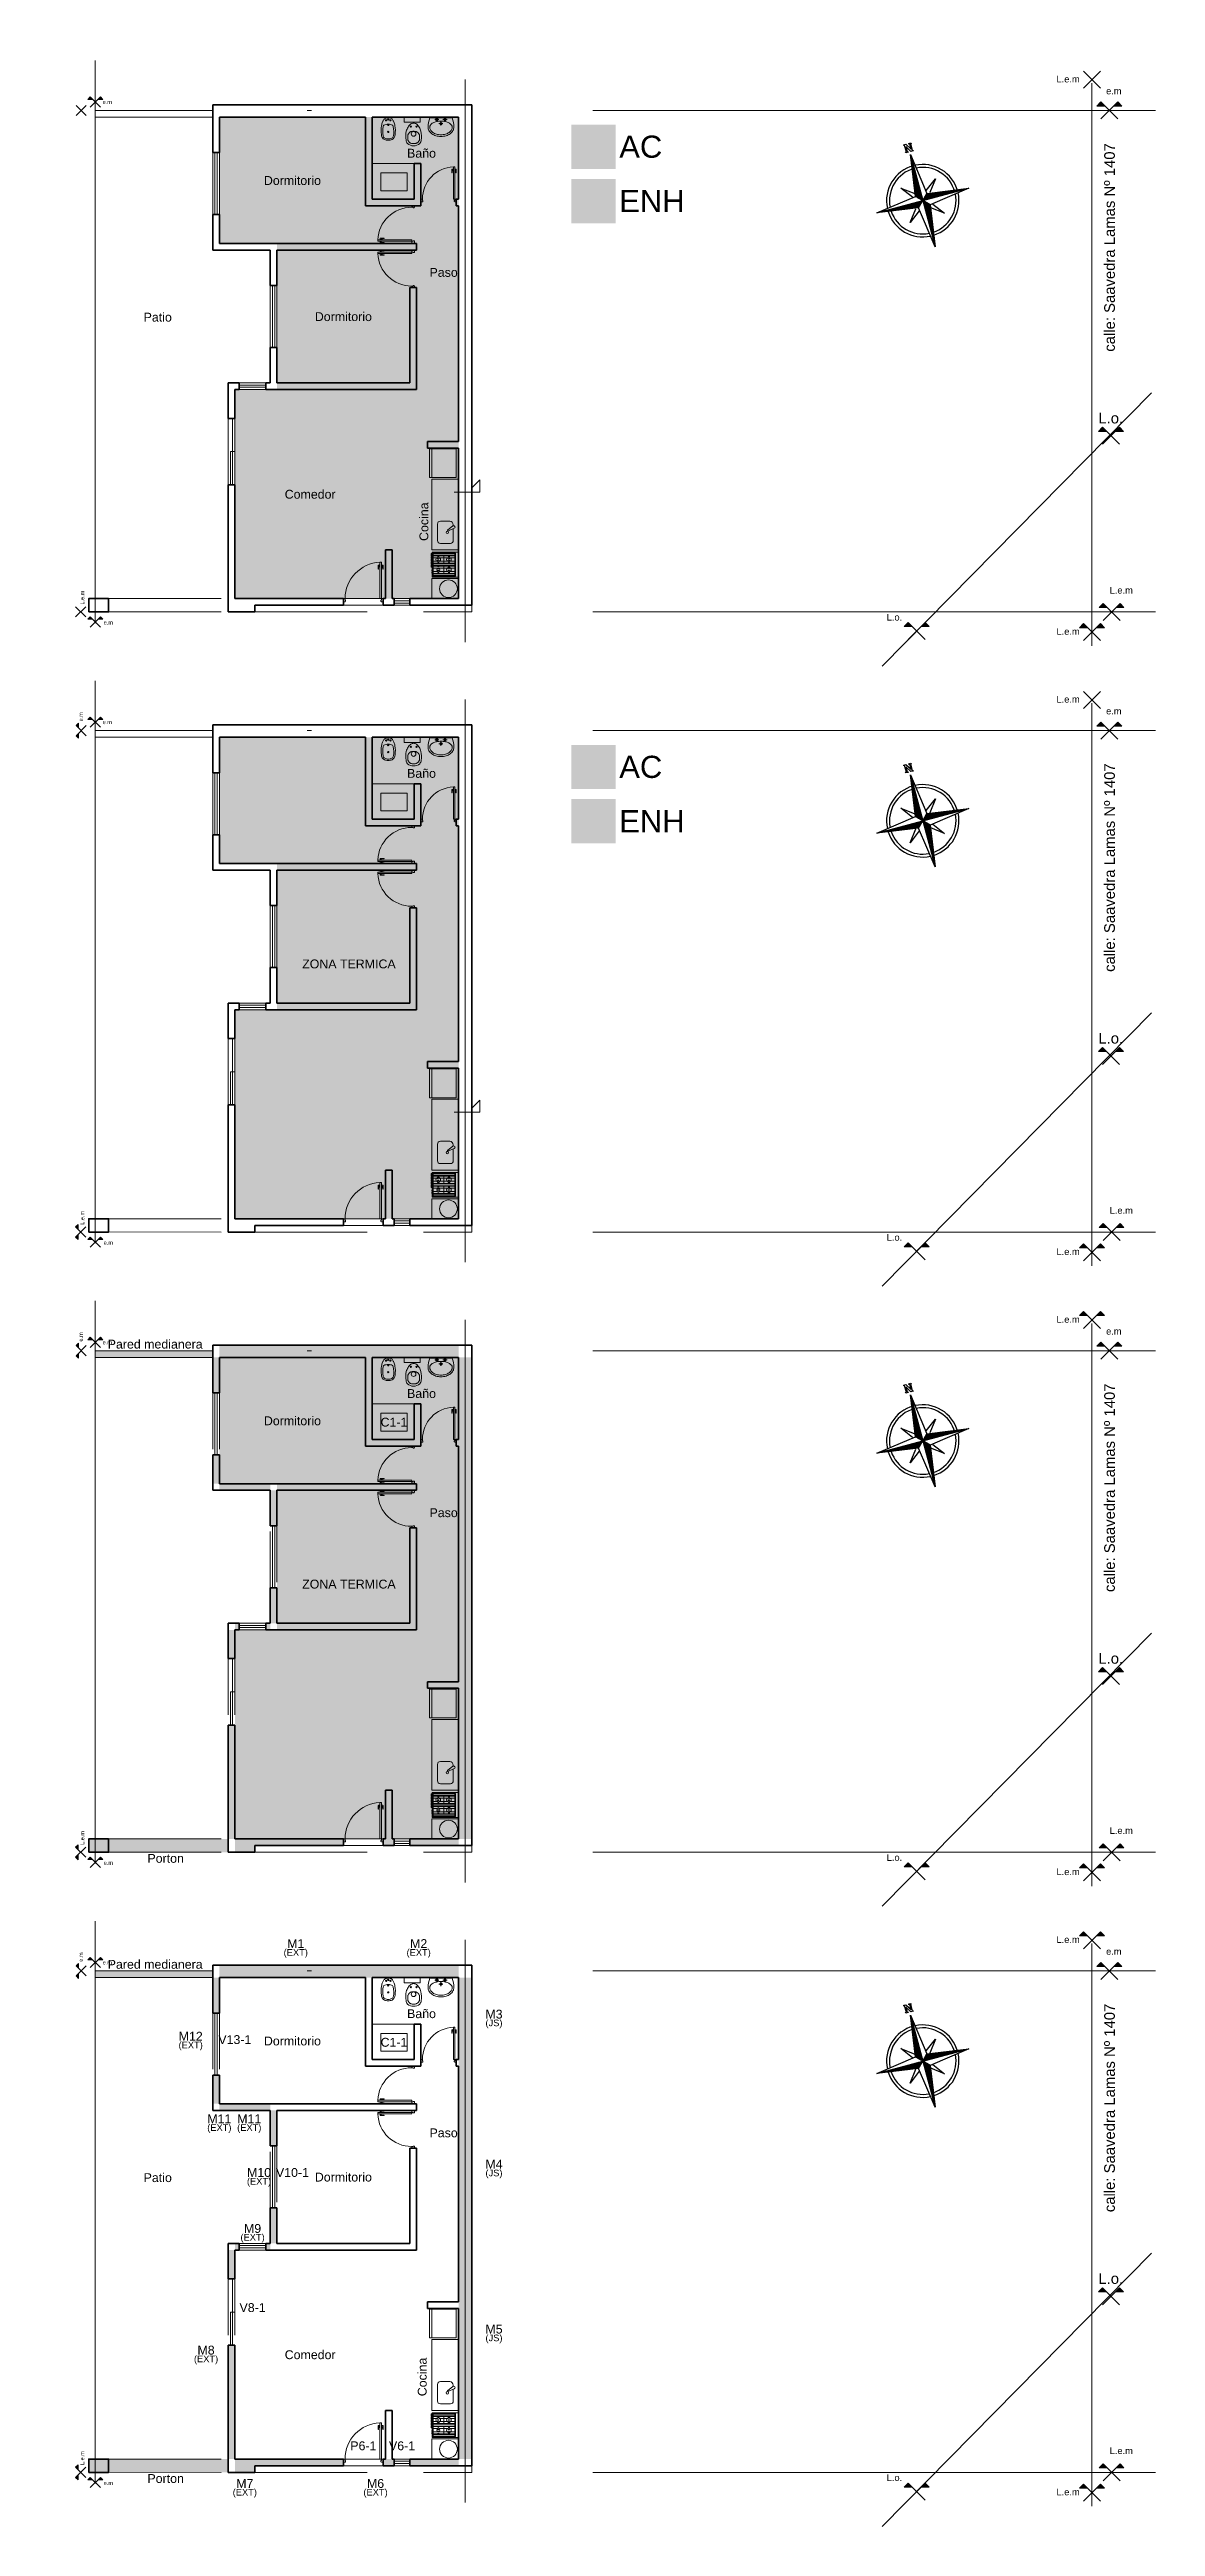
# Model space of a CAD drawing. Header units: millimetres. Extents: x 2761 to 2943, y 1816 to 1962.
# Drawn here: x 2890.7 to 2915.6, y 1858.6 to 1914.5 of the extents above; entities that cross this region are included whole.
import ezdxf
from ezdxf.enums import TextEntityAlignment as Align

# ---------------------------------------------------------------- set-up
doc = ezdxf.new("R2010")
doc.units = ezdxf.units.MM
for name, pattern in [('ACAD_ISO10W100', [18, 12, -3, 0, -3]), ('DASHDOT', [25.4, 12.7, -6.35, 0, -6.35]), ('DASHED', [19.05, 12.7, -6.35]), ('DASHED2', [9.525, 6.35, -3.175])]:
    doc.linetypes.add(name, pattern=pattern)
for name, color, linetype, lineweight in [('Aberturas', 1, 'Continuous', 18), ('Ambientes Climatizados', 4, 'Continuous', 15), ('Ambientes No climatizados', 3, 'Continuous', 15), ('Artefacctos', 3, 'Continuous', 20), ('Detalles', 3, 'Continuous', 15), ('Ejes', 3, 'DASHDOT', 13), ('Espacios No Habitables', 190, 'Continuous', 15), ('Muros', 6, 'Continuous', 50), ('Muros de la envolvente térmica', 5, 'Continuous', 15), ('Proyecciones', 1, 'DASHED', 0), ('Textos', 3, 'Continuous', 9)]:
    doc.layers.add(name, color=color, linetype=linetype, lineweight=lineweight)
doc.styles.add('ROMANS', font='romans', dxfattribs={"width": 0.8})
doc.styles.get("Standard").update_dxf_attribs({"font": 'arial.ttf'})

msp = doc.modelspace()

# ---------------------------------------------------------------- texts
at = {"layer": 'Textos', "color": 9, "lineweight": 20}
for s, height, p in [('e.m', 0.09, (2891.855, 1913.244)), ('Baño', 0.2, (2898.728, 1912.033)), ('e.m', 0.09, (2891.879, 1901.493)), ('e.m', 0.09, (2891.855, 1899.244)), ('Baño', 0.2, (2898.728, 1898.033)), ('e.m', 0.09, (2891.879, 1887.493)), ('e.m', 0.09, (2891.855, 1885.244)), ('Baño', 0.2, (2898.728, 1884.033)), ('Paso', 0.2, (2899.235, 1881.343)), ('e.m', 0.09, (2891.879, 1873.493)), ('e.m', 0.09, (2891.855, 1871.244)), ('Baño', 0.2, (2898.728, 1870.033)), ('Paso', 0.2, (2899.235, 1867.343)), ('Patio', 0.2, (2892.781, 1866.332)), ('e.m', 0.09, (2891.879, 1859.493))]:
    msp.add_text(s, height=height, dxfattribs=at).set_placement(p)
at = {"layer": 'Textos', "color": 18, "lineweight": 20}
for s, p in [('Baño', (2898.728, 1912.033)), ('Paso', (2899.235, 1909.343)), ('Patio', (2892.781, 1908.332))]:
    msp.add_text(s, height=0.2, dxfattribs=at).set_placement(p)
for s, p in [('Dormitorio', (2896.14, 1911.521)), ('Dormitorio', (2897.29, 1908.448)), ('Comedor', (2896.54, 1904.438)), ('C1-1', (2898.433, 1883.487)), ('C1-1', (2898.433, 1869.487))]:
    msp.add_text(s, height=0.2, dxfattribs=at).set_placement(p, align=Align.MIDDLE)
for p in [(2899.208, 1903.38), (2899.17, 1861.497)]:
    msp.add_text('Cocina', height=0.2, rotation=90, dxfattribs=at).set_placement(p)
at = {"layer": 'Textos', "color": 9, "lineweight": 20}
for s, p in [('L.e.m', (2891.44, 1901.943)), ('e.m', (2891.408, 1899.306)), ('L.e.m', (2891.44, 1887.943)), ('e.m', (2891.408, 1885.306)), ('L.e.m', (2891.44, 1873.943)), ('e.m', (2891.408, 1871.306)), ('L.e.m', (2891.44, 1859.943))]:
    msp.add_text(s, height=0.09, rotation=90, dxfattribs=at).set_placement(p)
at = {"layer": 'Textos', "color": 18, "lineweight": 20}
for s, height, p in [('ZONA TERMICA', 0.2, (2897.415, 1893.731)), ('ZONA TERMICA', 0.2, (2897.415, 1879.731)), ('(EXT)', 0.15, (2896.215, 1871.441)), ('M1', 0.2, (2896.215, 1871.615)), ('(EXT)', 0.15, (2898.99, 1871.441)), ('M2', 0.2, (2898.99, 1871.615)), ('(JS)', 0.15, (2900.69, 1869.85)), ('M3', 0.2, (2900.69, 1870.023)), ('(EXT)', 0.15, (2893.843, 1869.35)), ('M12', 0.2, (2893.843, 1869.524)), ('V13-1', 0.2, (2894.84, 1869.448)), ('(EXT)', 0.15, (2894.49, 1867.487)), ('M11', 0.2, (2894.49, 1867.66)), ('(EXT)', 0.15, (2895.165, 1867.487)), ('M11', 0.2, (2895.165, 1867.66)), ('M10', 0.2, (2895.386, 1866.448)), ('V10-1', 0.2, (2896.14, 1866.448)), ('(JS)', 0.15, (2900.69, 1866.462)), ('M4', 0.2, (2900.69, 1866.635)), ('(EXT)', 0.15, (2895.386, 1866.275)), ('M9', 0.2, (2895.24, 1865.184)), ('(EXT)', 0.15, (2895.24, 1865.011)), ('V8-1', 0.2, (2895.24, 1863.398)), ('M8', 0.2, (2894.19, 1862.438)), ('(JS)', 0.15, (2900.69, 1862.739)), ('M5', 0.2, (2900.69, 1862.912)), ('(EXT)', 0.15, (2894.19, 1862.265)), ('P6-1', 0.2, (2897.741, 1860.278)), ('V6-1', 0.2, (2898.615, 1860.278)), ('(EXT)', 0.15, (2895.065, 1859.255)), ('M7', 0.2, (2895.065, 1859.428)), ('(EXT)', 0.15, (2898.016, 1859.255)), ('M6', 0.2, (2898.016, 1859.428))]:
    msp.add_text(s, height=height, dxfattribs=at).set_placement(p, align=Align.CENTER)
at = {"layer": 'Textos', "color": 9, "lineweight": 20}
for s, p in [('Pared medianera', (2893.041, 1885.148)), ('Porton', (2893.278, 1873.54)), ('Pared medianera', (2893.041, 1871.148)), ('Porton', (2893.278, 1859.54))]:
    msp.add_text(s, height=0.2, dxfattribs=at).set_placement(p, align=Align.CENTER)
for s, p in [('Dormitorio', (2896.14, 1883.521)), ('Dormitorio', (2896.14, 1869.521)), ('Dormitorio', (2897.29, 1866.448)), ('Comedor', (2896.54, 1862.438))]:
    msp.add_text(s, height=0.2, dxfattribs=at).set_placement(p, align=Align.MIDDLE)
at = {"layer": 'Textos', "color": 9, "char_height": 0.15, "width": 2.1098, "attachment_point": 3}
for s, insert in [('{\\fArial|b0|i0|c0|p34;L.e.m}', (2913.913, 1913.881)), ('{\\fArial|b0|i0|c0|p34;e.m}', (2914.859, 1913.614)), ('{\\fArial|b0|i0|c0|p34;L.e.m}', (2915.114, 1902.342)), ('{\\fArial|b0|i0|c0|p34;L.o.}', (2909.906, 1901.733)), ('{\\fArial|b0|i0|c0|p34;L.e.m}', (2913.913, 1901.411)), ('{\\fArial|b0|i0|c0|p34;L.e.m}', (2913.913, 1899.881)), ('{\\fArial|b0|i0|c0|p34;e.m}', (2914.859, 1899.614)), ('{\\fArial|b0|i0|c0|p34;L.e.m}', (2915.114, 1888.342)), ('{\\fArial|b0|i0|c0|p34;L.o.}', (2909.906, 1887.733)), ('{\\fArial|b0|i0|c0|p34;L.e.m}', (2913.913, 1887.411)), ('{\\fArial|b0|i0|c0|p34;L.e.m}', (2913.913, 1885.881)), ('{\\fArial|b0|i0|c0|p34;e.m}', (2914.859, 1885.614)), ('{\\fArial|b0|i0|c0|p34;L.e.m}', (2915.114, 1874.342)), ('{\\fArial|b0|i0|c0|p34;L.o.}', (2909.906, 1873.733)), ('{\\fArial|b0|i0|c0|p34;L.e.m}', (2913.913, 1873.411)), ('{\\fArial|b0|i0|c0|p34;L.e.m}', (2913.913, 1871.881)), ('{\\fArial|b0|i0|c0|p34;e.m}', (2914.859, 1871.614)), ('{\\fArial|b0|i0|c0|p34;L.e.m}', (2915.114, 1860.342)), ('{\\fArial|b0|i0|c0|p34;L.o.}', (2909.906, 1859.733)), ('{\\fArial|b0|i0|c0|p34;L.e.m}', (2913.913, 1859.411))]:
    msp.add_mtext(s, dxfattribs=dict(at, insert=insert))
at = {"layer": 'Textos', "color": 7, "char_height": 0.5, "width": 0.7876, "attachment_point": 4}
for s, insert in [('{\\fArial|b0|i0|c0|p34;AC}', (2903.519, 1912.277)), ('{\\fArial|b0|i0|c0|p34;ENH}', (2903.519, 1911.053)), ('{\\fArial|b0|i0|c0|p34;AC}', (2903.519, 1898.277)), ('{\\fArial|b0|i0|c0|p34;ENH}', (2903.519, 1897.053))]:
    msp.add_mtext(s, dxfattribs=dict(at, insert=insert))
at = {"layer": 'Textos', "color": 9, "char_height": 0.24, "width": 4.92052, "attachment_point": 1, "rotation": 90}
for insert in [(2914.467, 1907.652), (2914.467, 1893.652), (2914.467, 1879.652), (2914.467, 1865.652)]:
    msp.add_mtext('{\\fArial|b0|i0|c0|p34;calle: Saavedra Lamas Nº 1407}', dxfattribs=dict(at, insert=insert))
at = {"layer": 'Textos', "color": 9, "lineweight": 18, "char_height": 0.24, "width": 1.51542, "attachment_point": 3}
for insert in [(2914.894, 1906.273), (2914.894, 1892.273), (2914.894, 1878.273), (2914.894, 1864.273)]:
    msp.add_mtext('{\\fArial|b0|i0|c0|p34;L.o.}', dxfattribs=dict(at, insert=insert))

# ---------------------------------------------------------------- blocks, each defined once
blk = doc.blocks.new('*X5')
at = {"color": 0, "linetype": 'ByBlock'}
for p, q in [((-217.53, 160.5), (-217.53, 160.5)), ((-217.52, 160.498), (-217.52, 160.5)), ((-217.51, 160.497), (-217.51, 160.5)), ((-217.5, 160.496), (-217.5, 160.5)), ((-217.49, 160.494), (-217.49, 160.5)), ((-217.48, 160.493), (-217.48, 160.5)), ((-217.47, 160.491), (-217.47, 160.5)), ((-217.46, 160.49), (-217.46, 160.5)), ((-217.45, 160.488), (-217.45, 160.5)), ((-217.44, 160.487), (-217.44, 160.5)), ((-217.43, 160.486), (-217.43, 160.5)), ((-217.42, 160.484), (-217.42, 160.5)), ((-217.41, 160.483), (-217.41, 160.5)), ((-217.4, 160.481), (-217.4, 160.5)), ((-217.39, 160.48), (-217.39, 160.5)), ((-217.38, 160.478), (-217.38, 160.5)), ((-217.37, 160.477), (-217.37, 160.5)), ((-217.36, 160.476), (-217.36, 160.5)), ((-217.35, 160.474), (-217.35, 160.5)), ((-217.34, 160.473), (-217.34, 160.5)), ((-217.33, 160.471), (-217.33, 160.5)), ((-217.32, 160.47), (-217.32, 160.5)), ((-217.31, 160.468), (-217.31, 160.5)), ((-217.3, 160.467), (-217.3, 160.5)), ((-217.29, 160.466), (-217.29, 160.5)), ((-217.28, 160.464), (-217.28, 160.5)), ((-217.27, 160.463), (-217.27, 160.5)), ((-217.26, 160.461), (-217.26, 160.5)), ((-217.25, 160.46), (-217.25, 160.5)), ((-217.24, 160.458), (-217.24, 160.5)), ((-217.23, 160.457), (-217.23, 160.5)), ((-217.22, 160.456), (-217.22, 160.5)), ((-217.21, 160.454), (-217.21, 160.5)), ((-217.2, 160.453), (-217.2, 160.5)), ((-217.19, 160.451), (-217.19, 160.5)), ((-217.18, 160.45), (-217.18, 160.5)), ((-217.17, 160.448), (-217.17, 160.5)), ((-217.16, 160.447), (-217.16, 160.5)), ((-217.15, 160.446), (-217.15, 160.5)), ((-217.14, 160.444), (-217.14, 160.5)), ((-217.13, 160.443), (-217.13, 160.5)), ((-217.12, 160.441), (-217.12, 160.5)), ((-217.11, 160.44), (-217.11, 160.5)), ((-217.1, 160.438), (-217.1, 160.5)), ((-217.09, 160.441), (-217.09, 160.5)), ((-217.08, 160.451), (-217.08, 160.5)), ((-217.07, 160.461), (-217.07, 160.5)), ((-217.06, 160.471), (-217.06, 160.5)), ((-217.05, 160.481), (-217.05, 160.5)), ((-217.04, 160.491), (-217.04, 160.5))]:
    blk.add_line(p, q, dxfattribs=at)
blk = doc.blocks.new('Sbpln014')
at = {"color": 0, "linetype": 'ByBlock'}
for p, q in [((-0.156, 0.156), (0, 1.25)), ((0, 1.25), (0.156, 0.156)), ((0, 1.25), (0, 0)), ((-1.25, 0), (-0.156, 0.156)), ((-0.156, -0.156), (-1.25, 0)), ((0, 0), (-1.25, 0)), ((-0.234, 0.156), (-0.469, 0.469)), ((-0.469, 0.469), (-0.156, 0.234)), ((-0.156, 0.156), (0, 0)), ((-0.156, -0.156), (0, 0)), ((0, 0), (0.156, 0.156)), ((0, 0), (0.156, -0.156)), ((0, 0), (0, -1.25)), ((1.25, 0), (0, 0)), ((0.156, 0.234), (0.469, 0.469)), ((0.156, 0.156), (1.25, 0)), ((0.469, 0.469), (0.234, 0.156)), ((-0.469, -0.469), (-0.234, -0.156)), ((-0.156, -0.234), (-0.469, -0.469)), ((0, -1.25), (-0.156, -0.156)), ((0.156, -0.156), (0, -1.25)), ((1.25, 0), (0.156, -0.156)), ((0.469, -0.469), (0.156, -0.234)), ((0.234, -0.156), (0.469, -0.469))]:
    blk.add_line(p, q, dxfattribs=at)
blk.add_lwpolyline([(1.348, 0.064), (1.348, 0.044), (1.328, 0.044), (1.328, 0.103), (1.348, 0.103), (1.348, 0.083), (1.523, 0.083), (1.523, 0.103), (1.543, 0.103), (1.543, 0.044), (1.387, -0.053), (1.523, -0.053), (1.523, -0.034), (1.543, -0.034), (1.543, -0.092), (1.523, -0.092), (1.523, -0.073), (1.348, -0.073), (1.348, -0.092), (1.328, -0.092), (1.328, -0.034), (1.484, 0.064), (1.348, 0.064)], dxfattribs=at)
for radius, start, end in [(0.95, 92.58912, 177.41088), (0.873, 93.5464, 176.4536), (0.95, 0, 87.41088), (0.873, 0, 86.4536), (0.95, 182.58912, 267.41088), (0.873, 183.5464, 266.4536), (0.95, 270, 357.41088), (0.873, 270, 356.4536)]:
    blk.add_arc((0, 0), radius, start, end, dxfattribs=at)
for p, xscale, yscale, zscale, rotation in [((-401.25, -542.578), 2.499999999999996, 2.499999999999996, 2.499999999999996, 270), ((-542.578, 401.25), 2.5, 2.5, 2.5, 180), ((401.25, 542.578), 2.5, 2.5, 2.5, 90)]:
    blk.add_blockref('*X5', p, dxfattribs=dict(at, xscale=xscale, yscale=yscale, zscale=zscale, rotation=rotation))
at = {"color": 0, "linetype": 'ByBlock', "xscale": 2.5, "yscale": 2.5, "zscale": 2.5}
blk.add_blockref('*X5', (542.578, -401.25), dxfattribs=at)
blk = doc.blocks.new('Bidet')
at = {"color": 0, "linetype": 'ByBlock'}
blk.add_lwpolyline([(0.097, 0.628, -0.262722), (0.176, 0.5, -0.061431), (0.171, 0.274, -0.073837), (0.143, 0.178, -0.02136), (0.11, 0.116, -0.217458), (0.046, 0.075, -0.067695), (0, 0.071, -0.067639), (-0.045, 0.075, -0.190009), (-0.109, 0.116, -0.02136), (-0.143, 0.178, -0.069685), (-0.171, 0.274, -0.061431), (-0.176, 0.5, -0.262722), (-0.097, 0.628, -0.09682), (0, 0.645, -0.096471), (0.097, 0.628)], format="xyb", close=True, dxfattribs=at)
for points in [[(-0.127, 0.29, -0.084724), (-0.132, 0.53, -0.252864), (-0.091, 0.589, -0.103412), (0, 0.612, -0.103412)], [(0, 0.231, -0.087783), (-0.109, 0.258, -0.148188), (-0.127, 0.29, -0.09678)], [(0.127, 0.29, 0.084724), (0.132, 0.53, 0.252864), (0.091, 0.589, 0.103412), (0.001, 0.612, 0.103412)], [(0.001, 0.231, 0.087783), (0.109, 0.258, 0.148188), (0.127, 0.29, 0.09678)]]:
    blk.add_lwpolyline(points, format="xyb", dxfattribs=at)
for centre, radius in [((-0.056, 0.137), 0.0166), ((0, 0.431), 0.0166), ((0, 0.253), 0.0171), ((0, 0.116), 0.0166), ((0.056, 0.137), 0.0166)]:
    blk.add_circle(centre, radius, dxfattribs=at)
blk = doc.blocks.new('Inodoro')
at = {"color": 0, "linetype": 'ByBlock'}
blk.add_lwpolyline([(0, 0.585, 0.193023), (-0.137, 0.535, 0.145572), (-0.172, 0.456, 0.077711), (-0.165, 0.255, 0.087544), (-0.125, 0.161, 0.055228), (-0.065, 0.091, 0.090627), (0, 0.072, 0.091051), (0.065, 0.091, 0.055228), (0.126, 0.161, 0.087544), (0.165, 0.255, 0.077711), (0.172, 0.456, 0.145572), (0.137, 0.535, 0.193023), (0, 0.585, 61.25604)], format="xyb", close=True, dxfattribs=at)
for points in [[(-0.015, 0.536), (-0.033, 0.535, 0.028747), (-0.061, 0.527, 0.052421), (-0.075, 0.521, 0.050041), (-0.092, 0.508, 0.040538), (-0.109, 0.49, 0.036304), (-0.125, 0.468, 0.08346), (-0.129, 0.457, 0.024812), (-0.13, 0.446, 0.009631), (-0.132, 0.42, 0.014344), (-0.133, 0.411, 0.009208), (-0.132, 0.396)], [(-0.015, 0.256), (-0.033, 0.258, -0.028747), (-0.061, 0.265, -0.052421), (-0.075, 0.272, -0.050041), (-0.092, 0.284, -0.040538), (-0.109, 0.303, -0.036304), (-0.125, 0.325, -0.08346), (-0.129, 0.336, -0.024812), (-0.13, 0.346, -0.009631), (-0.132, 0.373, -0.014344), (-0.133, 0.382, -0.009208), (-0.132, 0.396)], [(0.015, 0.536), (0.033, 0.535, -0.028747), (0.061, 0.527, -0.052421), (0.075, 0.521, -0.050041), (0.092, 0.508, -0.040538), (0.109, 0.49, -0.036304), (0.124, 0.468, -0.08346), (0.129, 0.457, -0.024812), (0.13, 0.446, -0.009631), (0.132, 0.42, -0.014344), (0.132, 0.411, -0.009208), (0.132, 0.396)], [(0.015, 0.256), (0.033, 0.258, 0.028747), (0.061, 0.265, 0.052421), (0.075, 0.272, 0.050041), (0.092, 0.284, 0.040538), (0.109, 0.303, 0.036304), (0.124, 0.325, 0.08346), (0.129, 0.336, 0.024812), (0.13, 0.346, 0.009631), (0.132, 0.373, 0.014344), (0.132, 0.382, 0.009208), (0.132, 0.396)]]:
    blk.add_lwpolyline(points, format="xyb", dxfattribs=at)
for points in [[(-0.015, 0.536), (0, 0.536)], [(-0.015, 0.256), (0, 0.256)], [(0.015, 0.536), (0, 0.536)], [(0.015, 0.256), (0, 0.256)]]:
    blk.add_lwpolyline(points, dxfattribs=at)
for centre, radius in [((-0.064, 0.152), 0.0141), ((0, 0.314), 0.0535), ((0.064, 0.152), 0.0141)]:
    blk.add_circle(centre, radius, dxfattribs=at)
at = {"color": 0, "linetype": 'ByBlock', "style": 'ROMANS', "flags": 1}
blk.add_attdef('NOMENCLATURA', text='', height=0.08, dxfattribs=at).set_placement((0.017, 0.438), align=Align.MIDDLE)
blk = doc.blocks.new('Lav1')
at = {"color": 0, "linetype": 'ByBlock'}
for p, q in [((-0.098, 0.005), (-0.098, -0.092)), ((0.098, 0.005), (0.098, -0.092)), ((-0.146, -0.044), (-0.049, -0.044)), ((-0.048, -0.14), (0.048, -0.14)), ((0, -0.092), (0, -0.189)), ((0.049, -0.044), (0.146, -0.044))]:
    blk.add_line(p, q, dxfattribs=at)
for points in [[(0.268, 0, -0.093113), (0.31, -0.225, -0.130379), (0.288, -0.307, -0.106492), (0.219, -0.384, -0.084146), (0.123, -0.432, -0.073141), (0, -0.45, -0.073141), (-0.123, -0.432, -0.084146), (-0.219, -0.384, -0.106492), (-0.288, -0.307, -0.130379), (-0.31, -0.225, -0.093113), (-0.268, 0)], [(-0.27, -0.225, -0.165741), (-0.253, -0.175, -0.105633), (-0.191, -0.122, -0.068595), (-0.109, -0.092, -0.054776), (0, -0.08, -0.054776), (0.109, -0.092, -0.068595), (0.191, -0.122, -0.105633), (0.253, -0.175, -0.165741), (0.27, -0.225, -0.130379), (0.253, -0.287, -0.106492), (0.196, -0.352, -0.084146), (0.111, -0.394, -0.073141), (0, -0.41, -0.073141), (-0.111, -0.394, -0.084146), (-0.196, -0.352, -0.106492), (-0.253, -0.287, -0.130379)]]:
    blk.add_lwpolyline(points, format="xyb", close=True, dxfattribs=at)
for centre, radius in [((-0.098, -0.044), 0.03), ((0, -0.14), 0.028), ((0, -0.14), 0.014), ((0.098, -0.044), 0.03)]:
    blk.add_circle(centre, radius, dxfattribs=at)
blk = doc.blocks.new('P82i')
at = {"color": 0, "linetype": 'ByBlock'}
for points in [[(0.036, 0.828), (0.011, 0.828, 0.414214), (0.001, 0.818), (0.001, 0.738), (0.011, 0.738), (0.021, 0.808), (0.036, 0.808)], [(0.081, 0.828), (0.106, 0.828, -0.414214), (0.116, 0.818), (0.116, 0.738), (0.106, 0.738), (0.096, 0.808), (0.081, 0.808)]]:
    blk.add_lwpolyline(points, format="xyb", dxfattribs=at)
for points in [[(0.041, 0.798), (0.036, 0.798), (0.036, 0.838), (0.041, 0.838)], [(0.076, 0.838), (0.081, 0.838), (0.081, 0.798), (0.076, 0.798)]]:
    blk.add_lwpolyline(points, dxfattribs=at)
for points in [[(0.076, 0.89), (0.041, 0.89), (0.041, 0.07), (0.076, 0.07)], [(0, 0.07), (0.041, 0.07), (0.041, 0.035), (0.051, 0.035), (0.051, 0.01), (0.041, 0), (0, 0)], [(0.9, 0), (0.861, 0), (0.851, 0.01), (0.851, 0.035), (0.861, 0.035), (0.861, 0.07), (0.9, 0.07)]]:
    blk.add_lwpolyline(points, close=True, dxfattribs=at)
blk.add_arc((0.041, 0.07), 0.82, 360, 87.5537, dxfattribs=at)

# ---------------------------------------------------------------- hatches: boundary and pattern name
at = {"layer": 'Ambientes Climatizados', "lineweight": 20}
h = msp.add_hatch(color=256, dxfattribs=at)
h.dxf.hatch_style = 1
h.paths.add_polyline_path([(2899.89, 1912.948), (2894.49, 1912.948), (2894.49, 1910.098), (2895.79, 1910.098), (2895.79, 1906.798), (2894.84, 1906.798), (2894.84, 1902.078), (2899.89, 1902.078)])
h = msp.add_hatch(color=256, dxfattribs=at)
h.dxf.hatch_style = 1
h.paths.add_polyline_path([(2902.435, 1912.777), (2902.435, 1911.777), (2903.435, 1911.777), (2903.435, 1912.777)])
h = msp.add_hatch(color=256, dxfattribs=at)
h.dxf.hatch_style = 1
h.paths.add_polyline_path([(2899.89, 1898.948), (2894.49, 1898.948), (2894.49, 1896.098), (2895.79, 1896.098), (2895.79, 1892.798), (2894.84, 1892.798), (2894.84, 1888.078), (2899.89, 1888.078)])
h = msp.add_hatch(color=256, dxfattribs=at)
h.dxf.hatch_style = 1
h.paths.add_polyline_path([(2902.435, 1898.777), (2902.435, 1897.777), (2903.435, 1897.777), (2903.435, 1898.777)])
h = msp.add_hatch(color=256, dxfattribs=at)
h.dxf.hatch_style = 1
h.paths.add_polyline_path([(2899.89, 1884.948), (2894.49, 1884.948), (2894.49, 1882.098), (2895.79, 1882.098), (2895.79, 1878.798), (2894.84, 1878.798), (2894.84, 1874.078), (2899.89, 1874.078)])
at = {"layer": 'Ambientes No climatizados', "lineweight": 20}
h = msp.add_hatch(color=256, dxfattribs=at)
h.dxf.hatch_style = 1
h.paths.add_polyline_path([(2903.435, 1911.553), (2902.435, 1911.553), (2902.435, 1910.553), (2903.435, 1910.553)])
h = msp.add_hatch(color=256, dxfattribs=at)
h.dxf.hatch_style = 1
h.paths.add_polyline_path([(2903.435, 1897.553), (2902.435, 1897.553), (2902.435, 1896.553), (2903.435, 1896.553)])
at = {"layer": 'Espacios No Habitables', "lineweight": 20}
h = msp.add_hatch(color=256, dxfattribs=at)
h.dxf.hatch_style = 1
h.paths.add_polyline_path([(2894.69, 1874.078), (2891.991, 1874.079), (2891.99, 1874.079), (2891.99, 1873.78), (2894.69, 1873.779)])
h.paths.add_polyline_path([(2894.34, 1885.099), (2891.69, 1885.099), (2891.69, 1884.949), (2894.34, 1884.949)])
h.paths.add_polyline_path([(2891.99, 1874.079), (2891.69, 1874.079), (2891.69, 1873.779), (2891.99, 1873.779)])
h.paths.add_polyline_path([(2891.69, 1874.079), (2891.54, 1874.079), (2891.54, 1873.779), (2891.69, 1873.779)])
h = msp.add_hatch(color=256, dxfattribs=at)
h.dxf.hatch_style = 1
h.paths.add_polyline_path([(2894.69, 1860.078), (2891.991, 1860.079), (2891.99, 1860.079), (2891.99, 1859.78), (2894.69, 1859.779)])
h.paths.add_polyline_path([(2894.34, 1871.099), (2891.69, 1871.099), (2891.69, 1870.949), (2894.34, 1870.949)])
h.paths.add_polyline_path([(2891.99, 1860.079), (2891.69, 1860.079), (2891.69, 1859.779), (2891.99, 1859.779)])
h.paths.add_polyline_path([(2891.69, 1860.079), (2891.54, 1860.079), (2891.54, 1859.779), (2891.69, 1859.779)])
at = {"layer": 'Muros de la envolvente térmica', "lineweight": 20}
h = msp.add_hatch(color=256, dxfattribs=at)
h.dxf.hatch_style = 1
h.paths.add_polyline_path([(2894.49, 1884.948), (2894.34, 1884.949), (2894.34, 1884.148), (2894.49, 1884.148)])
h.paths.add_polyline_path([(2899.89, 1885.228), (2894.49, 1885.228), (2894.49, 1884.948), (2897.79, 1884.948), (2897.94, 1884.948), (2899.89, 1884.948)])
h.paths.add_polyline_path([(2900.19, 1884.948), (2899.89, 1884.948), (2899.89, 1883.098), (2899.89, 1882.948), (2899.89, 1877.628), (2899.89, 1877.478), (2899.89, 1874.078), (2900.19, 1874.078)])
h.paths.add_polyline_path([(2899.89, 1874.078), (2898.79, 1874.078), (2898.79, 1873.928), (2899.89, 1873.928)])
h.paths.add_polyline_path([(2898.44, 1874.078), (2898.39, 1874.078), (2898.24, 1874.078), (2898.19, 1874.078), (2898.19, 1873.928), (2898.44, 1873.928)])
h.paths.add_polyline_path([(2897.291, 1874.078), (2894.84, 1874.078), (2894.84, 1873.779), (2895.29, 1873.779), (2895.29, 1873.928), (2897.291, 1873.928)])
h.paths.add_polyline_path([(2894.84, 1876.648), (2894.69, 1876.648), (2894.69, 1874.078), (2894.84, 1874.078)])
h.paths.add_polyline_path([(2894.84, 1878.798), (2894.69, 1878.798), (2894.69, 1878.148), (2894.84, 1878.148)])
h.paths.add_polyline_path([(2894.94, 1878.948), (2894.84, 1878.948), (2894.84, 1878.798), (2894.94, 1878.798)])
h.paths.add_polyline_path([(2895.64, 1878.948), (2895.54, 1878.948), (2895.54, 1878.798), (2895.64, 1878.798)])
h.paths.add_polyline_path([(2895.79, 1879.748), (2895.64, 1879.748), (2895.64, 1878.948), (2895.79, 1878.948)])
h.paths.add_polyline_path([(2895.79, 1881.948), (2895.64, 1881.948), (2895.64, 1881.148), (2895.79, 1881.148)])
h.paths.add_polyline_path([(2895.64, 1882.098), (2894.49, 1882.098), (2894.49, 1881.948), (2895.64, 1881.948)])
h.paths.add_polyline_path([(2894.49, 1882.748), (2894.34, 1882.748), (2894.34, 1882.098), (2894.49, 1882.098)])
h = msp.add_hatch(color=256, dxfattribs=at)
h.dxf.hatch_style = 1
h.paths.add_polyline_path([(2894.49, 1870.948), (2894.34, 1870.949), (2894.34, 1870.148), (2894.49, 1870.148)])
h.paths.add_polyline_path([(2899.89, 1871.228), (2894.49, 1871.228), (2894.49, 1870.948), (2897.79, 1870.948), (2897.94, 1870.948), (2899.89, 1870.948)])
h.paths.add_polyline_path([(2900.19, 1870.948), (2899.89, 1870.948), (2899.89, 1869.098), (2899.89, 1868.948), (2899.89, 1863.628), (2899.89, 1863.478), (2899.89, 1860.078), (2900.19, 1860.078)])
h.paths.add_polyline_path([(2899.89, 1860.078), (2898.79, 1860.078), (2898.79, 1859.928), (2899.89, 1859.928)])
h.paths.add_polyline_path([(2898.44, 1860.078), (2898.39, 1860.078), (2898.24, 1860.078), (2898.19, 1860.078), (2898.19, 1859.928), (2898.44, 1859.928)])
h.paths.add_polyline_path([(2897.291, 1860.078), (2894.84, 1860.078), (2894.84, 1859.779), (2895.29, 1859.779), (2895.29, 1859.928), (2897.291, 1859.928)])
h.paths.add_polyline_path([(2894.84, 1862.648), (2894.69, 1862.648), (2894.69, 1860.078), (2894.84, 1860.078)])
h.paths.add_polyline_path([(2894.84, 1864.798), (2894.69, 1864.798), (2894.69, 1864.148), (2894.84, 1864.148)])
h.paths.add_polyline_path([(2894.94, 1864.948), (2894.84, 1864.948), (2894.84, 1864.798), (2894.94, 1864.798)])
h.paths.add_polyline_path([(2895.64, 1864.948), (2895.54, 1864.948), (2895.54, 1864.798), (2895.64, 1864.798)])
h.paths.add_polyline_path([(2895.79, 1865.748), (2895.64, 1865.748), (2895.64, 1864.948), (2895.79, 1864.948)])
h.paths.add_polyline_path([(2895.79, 1867.948), (2895.64, 1867.948), (2895.64, 1867.148), (2895.79, 1867.148)])
h.paths.add_polyline_path([(2895.64, 1868.098), (2894.49, 1868.098), (2894.49, 1867.948), (2895.64, 1867.948)])
h.paths.add_polyline_path([(2894.49, 1868.748), (2894.34, 1868.748), (2894.34, 1868.098), (2894.49, 1868.098)])
at = {"layer": 'Textos'}
h = msp.add_hatch(color=9, dxfattribs=at)
h.paths.add_polyline_path([(2891.575, 1913.404), (2891.521, 1913.348), (2891.63, 1913.348)])
h.paths.add_polyline_path([(2891.806, 1913.404), (2891.751, 1913.348), (2891.859, 1913.348)])
h = msp.add_hatch(color=9, dxfattribs=at)
h.paths.add_polyline_path([(2914.394, 1913.291), (2914.304, 1913.199), (2914.486, 1913.199)])
h.paths.add_polyline_path([(2914.778, 1913.291), (2914.686, 1913.199), (2914.867, 1913.199)])
at = {"layer": 'Textos', "lineweight": 18}
h = msp.add_hatch(color=9, dxfattribs=at)
h.paths.add_polyline_path([(2914.426, 1905.946), (2914.336, 1905.854), (2914.518, 1905.854)])
h.paths.add_polyline_path([(2914.81, 1905.946), (2914.718, 1905.854), (2914.9, 1905.854)])
at = {"layer": 'Textos'}
h = msp.add_hatch(color=9, dxfattribs=at)
h.paths.add_polyline_path([(2914.44, 1901.97), (2914.35, 1901.878), (2914.532, 1901.878)])
h.paths.add_polyline_path([(2914.824, 1901.97), (2914.732, 1901.878), (2914.913, 1901.878)])
h = msp.add_hatch(color=9, dxfattribs=at)
h.paths.add_polyline_path([(2891.575, 1901.666), (2891.521, 1901.611), (2891.63, 1901.611)])
h.paths.add_polyline_path([(2891.806, 1901.666), (2891.751, 1901.611), (2891.859, 1901.611)])
h = msp.add_hatch(color=9, dxfattribs=at)
h.paths.add_polyline_path([(2910.041, 1901.538), (2909.951, 1901.446), (2910.133, 1901.446)])
h.paths.add_polyline_path([(2910.425, 1901.538), (2910.333, 1901.446), (2910.514, 1901.446)])
h = msp.add_hatch(color=9, dxfattribs=at)
h.paths.add_polyline_path([(2913.998, 1901.514), (2913.908, 1901.422), (2914.089, 1901.422)])
h.paths.add_polyline_path([(2914.381, 1901.514), (2914.29, 1901.422), (2914.471, 1901.422)])
h = msp.add_hatch(color=9, dxfattribs=at)
h.paths.add_polyline_path([(2891.255, 1898.984), (2891.31, 1898.93), (2891.31, 1899.039)])
h.paths.add_polyline_path([(2891.255, 1899.214), (2891.31, 1899.159), (2891.31, 1899.267)])
h = msp.add_hatch(color=9, dxfattribs=at)
h.paths.add_polyline_path([(2891.575, 1899.404), (2891.521, 1899.348), (2891.63, 1899.348)])
h.paths.add_polyline_path([(2891.806, 1899.404), (2891.751, 1899.348), (2891.859, 1899.348)])
h = msp.add_hatch(color=9, dxfattribs=at)
h.paths.add_polyline_path([(2914.394, 1899.291), (2914.304, 1899.199), (2914.486, 1899.199)])
h.paths.add_polyline_path([(2914.778, 1899.291), (2914.686, 1899.199), (2914.867, 1899.199)])
at = {"layer": 'Textos', "lineweight": 18}
h = msp.add_hatch(color=9, dxfattribs=at)
h.paths.add_polyline_path([(2914.426, 1891.946), (2914.336, 1891.854), (2914.518, 1891.854)])
h.paths.add_polyline_path([(2914.81, 1891.946), (2914.718, 1891.854), (2914.9, 1891.854)])
at = {"layer": 'Textos'}
h = msp.add_hatch(color=9, dxfattribs=at)
h.paths.add_polyline_path([(2891.243, 1887.664), (2891.299, 1887.61), (2891.299, 1887.719)])
h.paths.add_polyline_path([(2891.243, 1887.894), (2891.299, 1887.839), (2891.299, 1887.947)])
h = msp.add_hatch(color=9, dxfattribs=at)
h.paths.add_polyline_path([(2914.44, 1887.97), (2914.35, 1887.878), (2914.532, 1887.878)])
h.paths.add_polyline_path([(2914.824, 1887.97), (2914.732, 1887.878), (2914.913, 1887.878)])
h = msp.add_hatch(color=9, dxfattribs=at)
h.paths.add_polyline_path([(2891.575, 1887.666), (2891.521, 1887.611), (2891.63, 1887.611)])
h.paths.add_polyline_path([(2891.806, 1887.666), (2891.751, 1887.611), (2891.859, 1887.611)])
h = msp.add_hatch(color=9, dxfattribs=at)
h.paths.add_polyline_path([(2910.041, 1887.538), (2909.951, 1887.446), (2910.133, 1887.446)])
h.paths.add_polyline_path([(2910.425, 1887.538), (2910.333, 1887.446), (2910.514, 1887.446)])
h = msp.add_hatch(color=9, dxfattribs=at)
h.paths.add_polyline_path([(2913.998, 1887.514), (2913.908, 1887.422), (2914.089, 1887.422)])
h.paths.add_polyline_path([(2914.381, 1887.514), (2914.29, 1887.422), (2914.471, 1887.422)])
h = msp.add_hatch(color=9, dxfattribs=at)
h.paths.add_polyline_path([(2913.998, 1885.983), (2913.908, 1885.892), (2914.089, 1885.892)])
h.paths.add_polyline_path([(2914.381, 1885.983), (2914.29, 1885.892), (2914.471, 1885.892)])
h = msp.add_hatch(color=9, dxfattribs=at)
h.paths.add_polyline_path([(2891.255, 1884.984), (2891.31, 1884.93), (2891.31, 1885.039)])
h.paths.add_polyline_path([(2891.255, 1885.214), (2891.31, 1885.159), (2891.31, 1885.267)])
h = msp.add_hatch(color=9, dxfattribs=at)
h.paths.add_polyline_path([(2891.575, 1885.404), (2891.521, 1885.348), (2891.63, 1885.348)])
h.paths.add_polyline_path([(2891.806, 1885.404), (2891.751, 1885.348), (2891.859, 1885.348)])
h = msp.add_hatch(color=9, dxfattribs=at)
h.paths.add_polyline_path([(2914.394, 1885.291), (2914.304, 1885.199), (2914.486, 1885.199)])
h.paths.add_polyline_path([(2914.778, 1885.291), (2914.686, 1885.199), (2914.867, 1885.199)])
at = {"layer": 'Textos', "lineweight": 18}
h = msp.add_hatch(color=9, dxfattribs=at)
h.paths.add_polyline_path([(2914.426, 1877.946), (2914.336, 1877.854), (2914.518, 1877.854)])
h.paths.add_polyline_path([(2914.81, 1877.946), (2914.718, 1877.854), (2914.9, 1877.854)])
at = {"layer": 'Textos'}
h = msp.add_hatch(color=9, dxfattribs=at)
h.paths.add_polyline_path([(2891.243, 1873.664), (2891.299, 1873.61), (2891.299, 1873.719)])
h.paths.add_polyline_path([(2891.243, 1873.894), (2891.299, 1873.839), (2891.299, 1873.947)])
h = msp.add_hatch(color=9, dxfattribs=at)
h.paths.add_polyline_path([(2914.44, 1873.97), (2914.35, 1873.878), (2914.532, 1873.878)])
h.paths.add_polyline_path([(2914.824, 1873.97), (2914.732, 1873.878), (2914.913, 1873.878)])
h = msp.add_hatch(color=9, dxfattribs=at)
h.paths.add_polyline_path([(2891.575, 1873.666), (2891.521, 1873.611), (2891.63, 1873.611)])
h.paths.add_polyline_path([(2891.806, 1873.666), (2891.751, 1873.611), (2891.859, 1873.611)])
h = msp.add_hatch(color=9, dxfattribs=at)
h.paths.add_polyline_path([(2910.041, 1873.538), (2909.951, 1873.446), (2910.133, 1873.446)])
h.paths.add_polyline_path([(2910.425, 1873.538), (2910.333, 1873.446), (2910.514, 1873.446)])
h = msp.add_hatch(color=9, dxfattribs=at)
h.paths.add_polyline_path([(2913.998, 1873.514), (2913.908, 1873.422), (2914.089, 1873.422)])
h.paths.add_polyline_path([(2914.381, 1873.514), (2914.29, 1873.422), (2914.471, 1873.422)])
h = msp.add_hatch(color=9, dxfattribs=at)
h.paths.add_polyline_path([(2913.998, 1871.983), (2913.908, 1871.892), (2914.089, 1871.892)])
h.paths.add_polyline_path([(2914.381, 1871.983), (2914.29, 1871.892), (2914.471, 1871.892)])
h = msp.add_hatch(color=9, dxfattribs=at)
h.paths.add_polyline_path([(2891.255, 1870.984), (2891.31, 1870.93), (2891.31, 1871.039)])
h.paths.add_polyline_path([(2891.255, 1871.214), (2891.31, 1871.159), (2891.31, 1871.267)])
h = msp.add_hatch(color=9, dxfattribs=at)
h.paths.add_polyline_path([(2891.575, 1871.404), (2891.521, 1871.348), (2891.63, 1871.348)])
h.paths.add_polyline_path([(2891.806, 1871.404), (2891.751, 1871.348), (2891.859, 1871.348)])
h = msp.add_hatch(color=9, dxfattribs=at)
h.paths.add_polyline_path([(2914.394, 1871.291), (2914.304, 1871.199), (2914.486, 1871.199)])
h.paths.add_polyline_path([(2914.778, 1871.291), (2914.686, 1871.199), (2914.867, 1871.199)])
at = {"layer": 'Textos', "lineweight": 18}
h = msp.add_hatch(color=9, dxfattribs=at)
h.paths.add_polyline_path([(2914.426, 1863.946), (2914.336, 1863.854), (2914.518, 1863.854)])
h.paths.add_polyline_path([(2914.81, 1863.946), (2914.718, 1863.854), (2914.9, 1863.854)])
at = {"layer": 'Textos'}
h = msp.add_hatch(color=9, dxfattribs=at)
h.paths.add_polyline_path([(2891.243, 1859.664), (2891.299, 1859.61), (2891.299, 1859.719)])
h.paths.add_polyline_path([(2891.243, 1859.894), (2891.299, 1859.839), (2891.299, 1859.947)])
h = msp.add_hatch(color=9, dxfattribs=at)
h.paths.add_polyline_path([(2914.44, 1859.97), (2914.35, 1859.878), (2914.532, 1859.878)])
h.paths.add_polyline_path([(2914.824, 1859.97), (2914.732, 1859.878), (2914.913, 1859.878)])
h = msp.add_hatch(color=9, dxfattribs=at)
h.paths.add_polyline_path([(2891.575, 1859.666), (2891.521, 1859.611), (2891.63, 1859.611)])
h.paths.add_polyline_path([(2891.806, 1859.666), (2891.751, 1859.611), (2891.859, 1859.611)])
h = msp.add_hatch(color=9, dxfattribs=at)
h.paths.add_polyline_path([(2910.041, 1859.538), (2909.951, 1859.446), (2910.133, 1859.446)])
h.paths.add_polyline_path([(2910.425, 1859.538), (2910.333, 1859.446), (2910.514, 1859.446)])
h = msp.add_hatch(color=9, dxfattribs=at)
h.paths.add_polyline_path([(2913.998, 1859.514), (2913.908, 1859.422), (2914.089, 1859.422)])
h.paths.add_polyline_path([(2914.381, 1859.514), (2914.29, 1859.422), (2914.471, 1859.422)])

# ---------------------------------------------------------------- linework, layer by layer
at = {"layer": 'Aberturas', "color": 9}
for p, q in [((2894.34, 1912.148), (2894.34, 1910.748)), ((2894.39, 1912.148), (2894.39, 1910.748)), ((2894.44, 1912.148), (2894.44, 1910.748)), ((2894.49, 1912.148), (2894.49, 1910.748)), ((2895.64, 1909.148), (2895.64, 1907.748)), ((2895.69, 1909.148), (2895.69, 1907.748)), ((2895.74, 1909.148), (2895.74, 1907.748)), ((2895.79, 1909.148), (2895.79, 1907.748)), ((2895.54, 1906.948), (2894.94, 1906.948)), ((2895.54, 1906.898), (2894.94, 1906.898)), ((2895.54, 1906.848), (2894.94, 1906.848)), ((2895.54, 1906.798), (2894.94, 1906.798)), ((2894.69, 1906.148), (2894.69, 1904.648)), ((2894.79, 1906.148), (2894.79, 1904.648)), ((2894.84, 1904.648), (2894.84, 1906.148)), ((2894.74, 1905.398), (2894.74, 1904.648)), ((2894.84, 1905.398), (2894.74, 1905.398)), ((2898.44, 1902.078), (2898.79, 1902.078)), ((2898.79, 1902.028), (2898.44, 1902.028)), ((2898.79, 1901.978), (2898.44, 1901.978)), ((2898.79, 1901.928), (2898.44, 1901.928)), ((2894.34, 1898.148), (2894.34, 1896.748)), ((2894.39, 1898.148), (2894.39, 1896.748)), ((2894.44, 1898.148), (2894.44, 1896.748)), ((2894.49, 1898.148), (2894.49, 1896.748)), ((2895.64, 1895.148), (2895.64, 1893.748)), ((2895.69, 1895.148), (2895.69, 1893.748)), ((2895.74, 1895.148), (2895.74, 1893.748)), ((2895.79, 1895.148), (2895.79, 1893.748)), ((2895.54, 1892.948), (2894.94, 1892.948)), ((2895.54, 1892.898), (2894.94, 1892.898)), ((2895.54, 1892.848), (2894.94, 1892.848)), ((2895.54, 1892.798), (2894.94, 1892.798)), ((2894.69, 1892.148), (2894.69, 1890.648)), ((2894.79, 1892.148), (2894.79, 1890.648)), ((2894.84, 1890.648), (2894.84, 1892.148)), ((2894.74, 1891.398), (2894.74, 1890.648)), ((2894.84, 1891.398), (2894.74, 1891.398)), ((2898.44, 1888.078), (2898.79, 1888.078)), ((2898.79, 1888.028), (2898.44, 1888.028)), ((2898.79, 1887.978), (2898.44, 1887.978)), ((2898.79, 1887.928), (2898.44, 1887.928)), ((2894.39, 1884.148), (2894.39, 1882.748)), ((2894.44, 1884.148), (2894.44, 1882.748)), ((2895.69, 1881.148), (2895.69, 1879.748)), ((2895.74, 1881.148), (2895.74, 1879.748)), ((2895.54, 1878.898), (2894.94, 1878.898)), ((2895.54, 1878.848), (2894.94, 1878.848)), ((2894.79, 1878.148), (2894.79, 1876.648)), ((2894.84, 1878.148), (2894.84, 1877.398)), ((2894.74, 1877.398), (2894.74, 1876.648)), ((2894.84, 1877.398), (2894.74, 1877.398)), ((2898.79, 1874.028), (2898.44, 1874.028)), ((2898.79, 1873.978), (2898.44, 1873.978)), ((2894.39, 1870.148), (2894.39, 1868.748)), ((2894.44, 1870.148), (2894.44, 1868.748)), ((2895.69, 1867.148), (2895.69, 1865.748)), ((2895.74, 1867.148), (2895.74, 1865.748)), ((2895.54, 1864.898), (2894.94, 1864.898)), ((2895.54, 1864.848), (2894.94, 1864.848)), ((2894.79, 1864.148), (2894.79, 1862.648)), ((2894.84, 1864.148), (2894.84, 1863.398)), ((2894.74, 1863.398), (2894.74, 1862.648)), ((2894.84, 1863.398), (2894.74, 1863.398)), ((2898.79, 1860.028), (2898.44, 1860.028)), ((2898.79, 1859.978), (2898.44, 1859.978))]:
    msp.add_line(p, q, dxfattribs=at)
at = {"layer": 'Artefacctos', "color": 9, "lineweight": 20}
for p, q in [((2898.89, 1911.898), (2897.94, 1911.898)), ((2899.29, 1904.812), (2899.29, 1905.462)), ((2899.29, 1904.778), (2899.29, 1903.177)), ((2899.89, 1904.778), (2899.29, 1904.778)), ((2899.29, 1903.177), (2899.89, 1903.177)), ((2899.317, 1903.056), (2899.805, 1903.056)), ((2899.317, 1902.865), (2899.805, 1902.865)), ((2899.561, 1903.056), (2899.561, 1902.865)), ((2899.89, 1902.532), (2899.29, 1902.532)), ((2899.29, 1902.532), (2899.29, 1902.078)), ((2899.317, 1902.825), (2899.805, 1902.825)), ((2899.317, 1902.634), (2899.805, 1902.634)), ((2899.561, 1902.634), (2899.561, 1902.825)), ((2898.89, 1897.898), (2897.94, 1897.898)), ((2899.29, 1890.812), (2899.29, 1891.462)), ((2899.29, 1890.778), (2899.29, 1889.177)), ((2899.89, 1890.778), (2899.29, 1890.778)), ((2899.29, 1889.177), (2899.89, 1889.177)), ((2899.317, 1889.056), (2899.805, 1889.056)), ((2899.317, 1888.865), (2899.805, 1888.865)), ((2899.561, 1889.056), (2899.561, 1888.865)), ((2899.89, 1888.532), (2899.29, 1888.532)), ((2899.29, 1888.532), (2899.29, 1888.078)), ((2899.317, 1888.825), (2899.805, 1888.825)), ((2899.317, 1888.634), (2899.805, 1888.634)), ((2899.561, 1888.634), (2899.561, 1888.825)), ((2898.89, 1883.898), (2897.94, 1883.898)), ((2899.29, 1876.812), (2899.29, 1877.462)), ((2899.29, 1876.778), (2899.29, 1875.177)), ((2899.89, 1876.778), (2899.29, 1876.778)), ((2899.29, 1875.177), (2899.89, 1875.177)), ((2899.317, 1875.056), (2899.805, 1875.056)), ((2899.561, 1875.056), (2899.561, 1874.865)), ((2899.89, 1874.532), (2899.29, 1874.532)), ((2899.29, 1874.532), (2899.29, 1874.078)), ((2899.317, 1874.865), (2899.805, 1874.865)), ((2899.317, 1874.825), (2899.805, 1874.825)), ((2899.317, 1874.634), (2899.805, 1874.634)), ((2899.561, 1874.634), (2899.561, 1874.825)), ((2898.89, 1869.898), (2897.94, 1869.898)), ((2899.29, 1862.812), (2899.29, 1863.462)), ((2899.29, 1862.778), (2899.29, 1861.177)), ((2899.89, 1862.778), (2899.29, 1862.778)), ((2899.29, 1861.177), (2899.89, 1861.177)), ((2899.317, 1861.056), (2899.805, 1861.056)), ((2899.561, 1861.056), (2899.561, 1860.865)), ((2899.89, 1860.532), (2899.29, 1860.532)), ((2899.29, 1860.532), (2899.29, 1860.078)), ((2899.317, 1860.865), (2899.805, 1860.865)), ((2899.317, 1860.825), (2899.805, 1860.825)), ((2899.317, 1860.634), (2899.805, 1860.634)), ((2899.561, 1860.634), (2899.561, 1860.825))]:
    msp.add_line(p, q, dxfattribs=at)
for points in [[(2898.66, 1912.948), (2899.027, 1912.948), (2899.027, 1912.832), (2898.66, 1912.832)], [(2899.235, 1905.462), (2899.835, 1905.462), (2899.835, 1904.812), (2899.235, 1904.812)], [(2899.291, 1902.565), (2899.883, 1902.565), (2899.883, 1903.125), (2899.291, 1903.125)], [(2899.305, 1902.585), (2899.305, 1903.105), (2899.818, 1903.105), (2899.818, 1902.585)], [(2899.317, 1902.597), (2899.317, 1903.093), (2899.805, 1903.093), (2899.805, 1902.597)], [(2898.66, 1898.948), (2899.027, 1898.948), (2899.027, 1898.832), (2898.66, 1898.832)], [(2899.235, 1891.462), (2899.835, 1891.462), (2899.835, 1890.812), (2899.235, 1890.812)], [(2899.291, 1888.565), (2899.883, 1888.565), (2899.883, 1889.125), (2899.291, 1889.125)], [(2899.305, 1888.585), (2899.305, 1889.105), (2899.818, 1889.105), (2899.818, 1888.585)], [(2899.317, 1888.597), (2899.317, 1889.093), (2899.805, 1889.093), (2899.805, 1888.597)], [(2898.66, 1884.948), (2899.027, 1884.948), (2899.027, 1884.832), (2898.66, 1884.832)], [(2899.235, 1877.462), (2899.835, 1877.462), (2899.835, 1876.812), (2899.235, 1876.812)], [(2899.291, 1874.565), (2899.883, 1874.565), (2899.883, 1875.125), (2899.291, 1875.125)], [(2899.305, 1874.585), (2899.305, 1875.105), (2899.818, 1875.105), (2899.818, 1874.585)], [(2899.317, 1874.597), (2899.317, 1875.093), (2899.805, 1875.093), (2899.805, 1874.597)], [(2898.66, 1870.948), (2899.027, 1870.948), (2899.027, 1870.832), (2898.66, 1870.832)], [(2899.235, 1863.462), (2899.835, 1863.462), (2899.835, 1862.812), (2899.235, 1862.812)], [(2899.291, 1860.565), (2899.883, 1860.565), (2899.883, 1861.125), (2899.291, 1861.125)], [(2899.305, 1860.585), (2899.305, 1861.105), (2899.818, 1861.105), (2899.818, 1860.585)], [(2899.317, 1860.597), (2899.317, 1861.093), (2899.805, 1861.093), (2899.805, 1860.597)]]:
    msp.add_lwpolyline(points, close=True, dxfattribs=at)
for points in [[(2899.77, 1903.721), (2899.77, 1903.745, 0.414412), (2899.69, 1903.827), (2899.479, 1903.827, 0.414214), (2899.414, 1903.762), (2899.414, 1903.389, 0.414214), (2899.479, 1903.325), (2899.705, 1903.325, 0.414214), (2899.77, 1903.389), (2899.77, 1903.656)], [(2899.805, 1903.043), (2899.694, 1903.043, 0.199), (2899.693, 1903.042), (2899.676, 1903.025, -0.414411), (2899.672, 1903.025), (2899.655, 1903.042, 0.199), (2899.654, 1903.043), (2899.453, 1903.043, 0.199), (2899.451, 1903.042), (2899.434, 1903.025, -0.414411), (2899.431, 1903.025), (2899.414, 1903.042, 0.199), (2899.412, 1903.043), (2899.317, 1903.043)], [(2899.805, 1902.878), (2899.694, 1902.878, -0.199), (2899.693, 1902.879), (2899.676, 1902.896, 0.414411), (2899.672, 1902.896), (2899.655, 1902.879, -0.199), (2899.654, 1902.878), (2899.453, 1902.878, -0.199), (2899.451, 1902.879), (2899.434, 1902.896, 0.414411), (2899.431, 1902.896), (2899.414, 1902.879, -0.199), (2899.412, 1902.878), (2899.317, 1902.878)], [(2899.805, 1902.812), (2899.694, 1902.812, 0.199), (2899.693, 1902.811), (2899.676, 1902.795, -0.414411), (2899.672, 1902.795), (2899.655, 1902.811, 0.199), (2899.654, 1902.812), (2899.453, 1902.812, 0.199), (2899.451, 1902.811), (2899.434, 1902.795, -0.414411), (2899.431, 1902.795), (2899.414, 1902.811, 0.199), (2899.412, 1902.812), (2899.317, 1902.812)], [(2899.805, 1902.647), (2899.694, 1902.647, -0.199), (2899.693, 1902.648), (2899.676, 1902.665, 0.414411), (2899.672, 1902.665), (2899.655, 1902.648, -0.199), (2899.654, 1902.647), (2899.453, 1902.647, -0.199), (2899.451, 1902.648), (2899.434, 1902.665, 0.414411), (2899.431, 1902.665), (2899.414, 1902.648, -0.199), (2899.412, 1902.647), (2899.317, 1902.647)], [(2899.77, 1889.721), (2899.77, 1889.745, 0.414412), (2899.69, 1889.827), (2899.479, 1889.827, 0.414214), (2899.414, 1889.762), (2899.414, 1889.389, 0.414214), (2899.479, 1889.325), (2899.705, 1889.325, 0.414214), (2899.77, 1889.389), (2899.77, 1889.656)], [(2899.805, 1889.043), (2899.694, 1889.043, 0.199), (2899.693, 1889.042), (2899.676, 1889.025, -0.414411), (2899.672, 1889.025), (2899.655, 1889.042, 0.199), (2899.654, 1889.043), (2899.453, 1889.043, 0.199), (2899.451, 1889.042), (2899.434, 1889.025, -0.414411), (2899.431, 1889.025), (2899.414, 1889.042, 0.199), (2899.412, 1889.043), (2899.317, 1889.043)], [(2899.805, 1888.878), (2899.694, 1888.878, -0.199), (2899.693, 1888.879), (2899.676, 1888.896, 0.414411), (2899.672, 1888.896), (2899.655, 1888.879, -0.199), (2899.654, 1888.878), (2899.453, 1888.878, -0.199), (2899.451, 1888.879), (2899.434, 1888.896, 0.414411), (2899.431, 1888.896), (2899.414, 1888.879, -0.199), (2899.412, 1888.878), (2899.317, 1888.878)], [(2899.805, 1888.812), (2899.694, 1888.812, 0.199), (2899.693, 1888.811), (2899.676, 1888.795, -0.414411), (2899.672, 1888.795), (2899.655, 1888.811, 0.199), (2899.654, 1888.812), (2899.453, 1888.812, 0.199), (2899.451, 1888.811), (2899.434, 1888.795, -0.414411), (2899.431, 1888.795), (2899.414, 1888.811, 0.199), (2899.412, 1888.812), (2899.317, 1888.812)], [(2899.805, 1888.647), (2899.694, 1888.647, -0.199), (2899.693, 1888.648), (2899.676, 1888.665, 0.414411), (2899.672, 1888.665), (2899.655, 1888.648, -0.199), (2899.654, 1888.647), (2899.453, 1888.647, -0.199), (2899.451, 1888.648), (2899.434, 1888.665, 0.414411), (2899.431, 1888.665), (2899.414, 1888.648, -0.199), (2899.412, 1888.647), (2899.317, 1888.647)], [(2899.77, 1875.721), (2899.77, 1875.745, 0.414412), (2899.69, 1875.827), (2899.479, 1875.827, 0.414214), (2899.414, 1875.762), (2899.414, 1875.389, 0.414214), (2899.479, 1875.325), (2899.705, 1875.325, 0.414214), (2899.77, 1875.389), (2899.77, 1875.656)], [(2899.805, 1875.043), (2899.694, 1875.043, 0.199), (2899.693, 1875.042), (2899.676, 1875.025, -0.414411), (2899.672, 1875.025), (2899.655, 1875.042, 0.199), (2899.654, 1875.043), (2899.453, 1875.043, 0.199), (2899.451, 1875.042), (2899.434, 1875.025, -0.414411), (2899.431, 1875.025), (2899.414, 1875.042, 0.199), (2899.412, 1875.043), (2899.317, 1875.043)], [(2899.805, 1874.878), (2899.694, 1874.878, -0.199), (2899.693, 1874.879), (2899.676, 1874.896, 0.414411), (2899.672, 1874.896), (2899.655, 1874.879, -0.199), (2899.654, 1874.878), (2899.453, 1874.878, -0.199), (2899.451, 1874.879), (2899.434, 1874.896, 0.414411), (2899.431, 1874.896), (2899.414, 1874.879, -0.199), (2899.412, 1874.878), (2899.317, 1874.878)], [(2899.805, 1874.812), (2899.694, 1874.812, 0.199), (2899.693, 1874.811), (2899.676, 1874.795, -0.414411), (2899.672, 1874.795), (2899.655, 1874.811, 0.199), (2899.654, 1874.812), (2899.453, 1874.812, 0.199), (2899.451, 1874.811), (2899.434, 1874.795, -0.414411), (2899.431, 1874.795), (2899.414, 1874.811, 0.199), (2899.412, 1874.812), (2899.317, 1874.812)], [(2899.805, 1874.647), (2899.694, 1874.647, -0.199), (2899.693, 1874.648), (2899.676, 1874.665, 0.414411), (2899.672, 1874.665), (2899.655, 1874.648, -0.199), (2899.654, 1874.647), (2899.453, 1874.647, -0.199), (2899.451, 1874.648), (2899.434, 1874.665, 0.414411), (2899.431, 1874.665), (2899.414, 1874.648, -0.199), (2899.412, 1874.647), (2899.317, 1874.647)], [(2899.77, 1861.721), (2899.77, 1861.745, 0.414412), (2899.69, 1861.827), (2899.479, 1861.827, 0.414214), (2899.414, 1861.762), (2899.414, 1861.389, 0.414214), (2899.479, 1861.325), (2899.705, 1861.325, 0.414214), (2899.77, 1861.389), (2899.77, 1861.656)], [(2899.805, 1861.043), (2899.694, 1861.043, 0.199), (2899.693, 1861.042), (2899.676, 1861.025, -0.414411), (2899.672, 1861.025), (2899.655, 1861.042, 0.199), (2899.654, 1861.043), (2899.453, 1861.043, 0.199), (2899.451, 1861.042), (2899.434, 1861.025, -0.414411), (2899.431, 1861.025), (2899.414, 1861.042, 0.199), (2899.412, 1861.043), (2899.317, 1861.043)], [(2899.805, 1860.878), (2899.694, 1860.878, -0.199), (2899.693, 1860.879), (2899.676, 1860.896, 0.414411), (2899.672, 1860.896), (2899.655, 1860.879, -0.199), (2899.654, 1860.878), (2899.453, 1860.878, -0.199), (2899.451, 1860.879), (2899.434, 1860.896, 0.414411), (2899.431, 1860.896), (2899.414, 1860.879, -0.199), (2899.412, 1860.878), (2899.317, 1860.878)], [(2899.805, 1860.812), (2899.694, 1860.812, 0.199), (2899.693, 1860.811), (2899.676, 1860.795, -0.414411), (2899.672, 1860.795), (2899.655, 1860.811, 0.199), (2899.654, 1860.812), (2899.453, 1860.812, 0.199), (2899.451, 1860.811), (2899.434, 1860.795, -0.414411), (2899.431, 1860.795), (2899.414, 1860.811, 0.199), (2899.412, 1860.812), (2899.317, 1860.812)], [(2899.805, 1860.647), (2899.694, 1860.647, -0.199), (2899.693, 1860.648), (2899.676, 1860.665, 0.414411), (2899.672, 1860.665), (2899.655, 1860.648, -0.199), (2899.654, 1860.647), (2899.453, 1860.647, -0.199), (2899.451, 1860.648), (2899.434, 1860.665, 0.414411), (2899.431, 1860.665), (2899.414, 1860.648, -0.199), (2899.412, 1860.647), (2899.317, 1860.647)]]:
    msp.add_lwpolyline(points, format="xyb", dxfattribs=at)
for points in [[(2899.647, 1903.603), (2899.794, 1903.666, 1.03918), (2899.764, 1903.718), (2899.637, 1903.622)], [(2899.647, 1889.603), (2899.794, 1889.666, 1.03918), (2899.764, 1889.718), (2899.637, 1889.622)], [(2899.647, 1875.603), (2899.794, 1875.666, 1.03918), (2899.764, 1875.718), (2899.637, 1875.622)], [(2899.647, 1861.603), (2899.794, 1861.666, 1.03918), (2899.764, 1861.718), (2899.637, 1861.622)]]:
    msp.add_lwpolyline(points, format="xyb", close=True, dxfattribs=at)
for points in [[(2899.291, 1903.047), (2899.272, 1903.047), (2899.272, 1903.097), (2899.291, 1903.097)], [(2899.291, 1902.982), (2899.272, 1902.982), (2899.272, 1903.032), (2899.291, 1903.032)], [(2899.291, 1902.916), (2899.272, 1902.916), (2899.272, 1902.966), (2899.291, 1902.966)], [(2899.291, 1902.851), (2899.272, 1902.851), (2899.272, 1902.901), (2899.291, 1902.901)], [(2899.317, 1902.997), (2899.406, 1902.997), (2899.425, 1902.978), (2899.44, 1902.978), (2899.459, 1902.997), (2899.648, 1902.997), (2899.667, 1902.978), (2899.681, 1902.978), (2899.7, 1902.997), (2899.805, 1902.997)], [(2899.317, 1902.924), (2899.406, 1902.924), (2899.425, 1902.943), (2899.44, 1902.943), (2899.459, 1902.924), (2899.648, 1902.924), (2899.667, 1902.943), (2899.681, 1902.943), (2899.7, 1902.924), (2899.805, 1902.924)], [(2899.291, 1902.786), (2899.272, 1902.786), (2899.272, 1902.836), (2899.291, 1902.836)], [(2899.291, 1902.7), (2899.284, 1902.7), (2899.284, 1902.727), (2899.291, 1902.727)], [(2899.291, 1902.65), (2899.284, 1902.65), (2899.284, 1902.676), (2899.291, 1902.676)], [(2899.317, 1902.766), (2899.406, 1902.766), (2899.425, 1902.747), (2899.44, 1902.747), (2899.459, 1902.766), (2899.648, 1902.766), (2899.667, 1902.747), (2899.681, 1902.747), (2899.7, 1902.766), (2899.805, 1902.766)], [(2899.317, 1902.693), (2899.406, 1902.693), (2899.425, 1902.712), (2899.44, 1902.712), (2899.459, 1902.693), (2899.648, 1902.693), (2899.667, 1902.712), (2899.681, 1902.712), (2899.7, 1902.693), (2899.805, 1902.693)], [(2899.291, 1889.047), (2899.272, 1889.047), (2899.272, 1889.097), (2899.291, 1889.097)], [(2899.291, 1888.982), (2899.272, 1888.982), (2899.272, 1889.032), (2899.291, 1889.032)], [(2899.291, 1888.916), (2899.272, 1888.916), (2899.272, 1888.966), (2899.291, 1888.966)], [(2899.291, 1888.851), (2899.272, 1888.851), (2899.272, 1888.901), (2899.291, 1888.901)], [(2899.317, 1888.997), (2899.406, 1888.997), (2899.425, 1888.978), (2899.44, 1888.978), (2899.459, 1888.997), (2899.648, 1888.997), (2899.667, 1888.978), (2899.681, 1888.978), (2899.7, 1888.997), (2899.805, 1888.997)], [(2899.317, 1888.924), (2899.406, 1888.924), (2899.425, 1888.943), (2899.44, 1888.943), (2899.459, 1888.924), (2899.648, 1888.924), (2899.667, 1888.943), (2899.681, 1888.943), (2899.7, 1888.924), (2899.805, 1888.924)], [(2899.291, 1888.786), (2899.272, 1888.786), (2899.272, 1888.836), (2899.291, 1888.836)], [(2899.291, 1888.7), (2899.284, 1888.7), (2899.284, 1888.727), (2899.291, 1888.727)], [(2899.291, 1888.65), (2899.284, 1888.65), (2899.284, 1888.676), (2899.291, 1888.676)], [(2899.317, 1888.766), (2899.406, 1888.766), (2899.425, 1888.747), (2899.44, 1888.747), (2899.459, 1888.766), (2899.648, 1888.766), (2899.667, 1888.747), (2899.681, 1888.747), (2899.7, 1888.766), (2899.805, 1888.766)], [(2899.317, 1888.693), (2899.406, 1888.693), (2899.425, 1888.712), (2899.44, 1888.712), (2899.459, 1888.693), (2899.648, 1888.693), (2899.667, 1888.712), (2899.681, 1888.712), (2899.7, 1888.693), (2899.805, 1888.693)], [(2899.291, 1875.047), (2899.272, 1875.047), (2899.272, 1875.097), (2899.291, 1875.097)], [(2899.291, 1874.982), (2899.272, 1874.982), (2899.272, 1875.032), (2899.291, 1875.032)], [(2899.291, 1874.916), (2899.272, 1874.916), (2899.272, 1874.966), (2899.291, 1874.966)], [(2899.291, 1874.851), (2899.272, 1874.851), (2899.272, 1874.901), (2899.291, 1874.901)], [(2899.317, 1874.997), (2899.406, 1874.997), (2899.425, 1874.978), (2899.44, 1874.978), (2899.459, 1874.997), (2899.648, 1874.997), (2899.667, 1874.978), (2899.681, 1874.978), (2899.7, 1874.997), (2899.805, 1874.997)], [(2899.317, 1874.924), (2899.406, 1874.924), (2899.425, 1874.943), (2899.44, 1874.943), (2899.459, 1874.924), (2899.648, 1874.924), (2899.667, 1874.943), (2899.681, 1874.943), (2899.7, 1874.924), (2899.805, 1874.924)], [(2899.291, 1874.786), (2899.272, 1874.786), (2899.272, 1874.836), (2899.291, 1874.836)], [(2899.291, 1874.7), (2899.284, 1874.7), (2899.284, 1874.727), (2899.291, 1874.727)], [(2899.291, 1874.65), (2899.284, 1874.65), (2899.284, 1874.676), (2899.291, 1874.676)], [(2899.317, 1874.766), (2899.406, 1874.766), (2899.425, 1874.747), (2899.44, 1874.747), (2899.459, 1874.766), (2899.648, 1874.766), (2899.667, 1874.747), (2899.681, 1874.747), (2899.7, 1874.766), (2899.805, 1874.766)], [(2899.317, 1874.693), (2899.406, 1874.693), (2899.425, 1874.712), (2899.44, 1874.712), (2899.459, 1874.693), (2899.648, 1874.693), (2899.667, 1874.712), (2899.681, 1874.712), (2899.7, 1874.693), (2899.805, 1874.693)], [(2899.291, 1861.047), (2899.272, 1861.047), (2899.272, 1861.097), (2899.291, 1861.097)], [(2899.291, 1860.982), (2899.272, 1860.982), (2899.272, 1861.032), (2899.291, 1861.032)], [(2899.291, 1860.916), (2899.272, 1860.916), (2899.272, 1860.966), (2899.291, 1860.966)], [(2899.317, 1860.997), (2899.406, 1860.997), (2899.425, 1860.978), (2899.44, 1860.978), (2899.459, 1860.997), (2899.648, 1860.997), (2899.667, 1860.978), (2899.681, 1860.978), (2899.7, 1860.997), (2899.805, 1860.997)], [(2899.317, 1860.924), (2899.406, 1860.924), (2899.425, 1860.943), (2899.44, 1860.943), (2899.459, 1860.924), (2899.648, 1860.924), (2899.667, 1860.943), (2899.681, 1860.943), (2899.7, 1860.924), (2899.805, 1860.924)], [(2899.291, 1860.851), (2899.272, 1860.851), (2899.272, 1860.901), (2899.291, 1860.901)], [(2899.291, 1860.786), (2899.272, 1860.786), (2899.272, 1860.836), (2899.291, 1860.836)], [(2899.291, 1860.7), (2899.284, 1860.7), (2899.284, 1860.727), (2899.291, 1860.727)], [(2899.291, 1860.65), (2899.284, 1860.65), (2899.284, 1860.676), (2899.291, 1860.676)], [(2899.317, 1860.766), (2899.406, 1860.766), (2899.425, 1860.747), (2899.44, 1860.747), (2899.459, 1860.766), (2899.648, 1860.766), (2899.667, 1860.747), (2899.681, 1860.747), (2899.7, 1860.766), (2899.805, 1860.766)], [(2899.317, 1860.693), (2899.406, 1860.693), (2899.425, 1860.712), (2899.44, 1860.712), (2899.459, 1860.693), (2899.648, 1860.693), (2899.667, 1860.712), (2899.681, 1860.712), (2899.7, 1860.693), (2899.805, 1860.693)]]:
    msp.add_lwpolyline(points, dxfattribs=at)
for centre, radius in [((2899.64, 1903.574), 0.027), ((2899.433, 1902.961), 0.0525), ((2899.674, 1902.961), 0.0525), ((2899.433, 1902.73), 0.0367), ((2899.663, 1902.302), 0.2), ((2899.674, 1902.73), 0.0525), ((2899.64, 1889.574), 0.027), ((2899.433, 1888.961), 0.0525), ((2899.674, 1888.961), 0.0525), ((2899.433, 1888.73), 0.0367), ((2899.663, 1888.302), 0.2), ((2899.674, 1888.73), 0.0525), ((2899.64, 1875.574), 0.027), ((2899.433, 1874.961), 0.0525), ((2899.674, 1874.961), 0.0525), ((2899.433, 1874.73), 0.0367), ((2899.663, 1874.302), 0.2), ((2899.674, 1874.73), 0.0525), ((2899.64, 1861.574), 0.027), ((2899.433, 1860.961), 0.0525), ((2899.674, 1860.961), 0.0525), ((2899.433, 1860.73), 0.0367), ((2899.663, 1860.302), 0.2), ((2899.674, 1860.73), 0.0525)]:
    msp.add_circle(centre, radius, dxfattribs=at)
at = {"layer": 'Detalles', "color": 9, "lineweight": 20}
for p, q in [((2900.37, 1904.757), (2900.19, 1904.577)), ((2900.37, 1904.483), (2900.37, 1904.757)), ((2899.788, 1904.483), (2900.37, 1904.483)), ((2900.37, 1890.757), (2900.19, 1890.577)), ((2900.37, 1890.483), (2900.37, 1890.757)), ((2899.788, 1890.483), (2900.37, 1890.483))]:
    msp.add_line(p, q, dxfattribs=at)
at = {"layer": 'Ejes', "color": 9}
for p, q in [((2891.69, 1914.224), (2891.69, 1901.015)), ((2914.19, 1901.015), (2914.19, 1914.474)), ((2900.04, 1913.798), (2900.04, 1900.701)), ((2915.624, 1913.099), (2890.656, 1913.099)), ((2909.455, 1900.557), (2915.535, 1906.724)), ((2915.624, 1901.779), (2890.656, 1901.779)), ((2891.69, 1900.224), (2891.69, 1887.015)), ((2914.19, 1887.015), (2914.19, 1900.474)), ((2900.04, 1899.798), (2900.04, 1886.701)), ((2915.624, 1899.099), (2890.656, 1899.099)), ((2909.455, 1886.557), (2915.535, 1892.724)), ((2915.624, 1887.779), (2890.656, 1887.779)), ((2891.69, 1886.224), (2891.69, 1873.015)), ((2914.19, 1873.015), (2914.19, 1886.474)), ((2900.04, 1885.798), (2900.04, 1872.701)), ((2915.624, 1885.099), (2890.656, 1885.099)), ((2909.455, 1872.557), (2915.535, 1878.724)), ((2915.624, 1873.779), (2890.656, 1873.779)), ((2891.69, 1872.224), (2891.69, 1859.015)), ((2914.19, 1859.015), (2914.19, 1872.474)), ((2900.04, 1871.798), (2900.04, 1858.701)), ((2915.624, 1871.099), (2890.656, 1871.099)), ((2909.455, 1858.557), (2915.535, 1864.724)), ((2915.624, 1859.779), (2890.656, 1859.779))]:
    msp.add_line(p, q, dxfattribs=at)
at = {"layer": 'Muros', "color": 9, "lineweight": 20}
for p, q in [((2894.34, 1913.099), (2891.69, 1913.099)), ((2891.69, 1913.099), (2891.69, 1912.949)), ((2894.34, 1912.949), (2891.69, 1912.949)), ((2894.34, 1899.099), (2891.69, 1899.099)), ((2891.69, 1899.099), (2891.69, 1898.949)), ((2894.34, 1898.949), (2891.69, 1898.949)), ((2894.34, 1885.099), (2891.69, 1885.099)), ((2891.69, 1885.099), (2891.69, 1884.949)), ((2894.34, 1884.949), (2891.69, 1884.949)), ((2894.34, 1871.099), (2891.69, 1871.099)), ((2891.69, 1871.099), (2891.69, 1870.949)), ((2894.34, 1870.949), (2891.69, 1870.949))]:
    msp.add_line(p, q, dxfattribs=at)
at = {"layer": 'Muros', "color": 9, "lineweight": 35}
for p, q in [((2900.19, 1913.228), (2894.34, 1913.228)), ((2894.34, 1913.228), (2894.34, 1912.148)), ((2897.79, 1912.948), (2894.49, 1912.948)), ((2894.49, 1912.148), (2894.49, 1912.948)), ((2897.79, 1912.948), (2897.79, 1910.948)), ((2899.89, 1912.948), (2897.94, 1912.948)), ((2897.94, 1912.948), (2897.94, 1911.098)), ((2899.89, 1912.948), (2899.89, 1911.098)), ((2900.19, 1913.228), (2900.19, 1901.928)), ((2894.34, 1912.148), (2894.49, 1912.148)), ((2898.89, 1911.098), (2898.89, 1911.898)), ((2898.89, 1911.898), (2899.04, 1911.898)), ((2899.04, 1910.948), (2899.04, 1911.898)), ((2894.34, 1910.748), (2894.34, 1909.948)), ((2894.34, 1910.748), (2894.49, 1910.748)), ((2894.49, 1910.748), (2894.49, 1910.098)), ((2897.79, 1910.948), (2899.04, 1910.948)), ((2897.94, 1911.098), (2898.89, 1911.098)), ((2899.84, 1911.098), (2899.84, 1910.948)), ((2899.84, 1911.098), (2899.89, 1911.098)), ((2899.84, 1910.948), (2899.89, 1910.948)), ((2899.89, 1910.948), (2899.89, 1905.628)), ((2894.34, 1909.948), (2895.64, 1909.948)), ((2894.49, 1910.098), (2898.94, 1910.098)), ((2895.64, 1909.948), (2895.64, 1909.148)), ((2895.79, 1909.948), (2895.79, 1909.148)), ((2895.79, 1909.948), (2898.94, 1909.948)), ((2898.94, 1910.098), (2898.94, 1909.948)), ((2895.64, 1909.148), (2895.79, 1909.148)), ((2898.79, 1909.098), (2898.79, 1906.948)), ((2898.79, 1909.098), (2898.94, 1909.098)), ((2898.94, 1909.098), (2898.94, 1906.798)), ((2895.64, 1907.748), (2895.64, 1906.948)), ((2895.64, 1907.748), (2895.79, 1907.748)), ((2895.79, 1907.748), (2895.79, 1906.948)), ((2894.69, 1906.948), (2894.69, 1906.148)), ((2894.94, 1906.948), (2894.69, 1906.948)), ((2894.84, 1906.798), (2894.84, 1906.148)), ((2894.94, 1906.798), (2894.84, 1906.798)), ((2894.94, 1906.948), (2894.94, 1906.798)), ((2895.64, 1906.948), (2895.54, 1906.948)), ((2895.54, 1906.948), (2895.54, 1906.798)), ((2898.94, 1906.798), (2895.54, 1906.798)), ((2898.79, 1906.948), (2895.79, 1906.948)), ((2894.84, 1906.148), (2894.69, 1906.148)), ((2899.19, 1905.628), (2899.19, 1905.478)), ((2899.89, 1905.628), (2899.19, 1905.628)), ((2899.192, 1905.478), (2899.19, 1905.478)), ((2899.89, 1905.478), (2899.192, 1905.478)), ((2899.89, 1905.478), (2899.89, 1902.078)), ((2894.69, 1904.648), (2894.69, 1901.779)), ((2894.84, 1904.648), (2894.69, 1904.648)), ((2894.84, 1904.648), (2894.69, 1904.648)), ((2894.84, 1904.648), (2894.84, 1902.078)), ((2898.24, 1903.177), (2898.24, 1902.078)), ((2898.39, 1903.177), (2898.24, 1903.177)), ((2898.39, 1903.177), (2898.39, 1902.078)), ((2894.84, 1902.078), (2897.291, 1902.078)), ((2895.29, 1901.928), (2897.291, 1901.928)), ((2897.291, 1902.078), (2897.291, 1901.928)), ((2898.24, 1902.078), (2898.19, 1902.078)), ((2898.19, 1902.078), (2898.19, 1901.928)), ((2898.44, 1901.928), (2898.19, 1901.928)), ((2898.44, 1902.078), (2898.39, 1902.078)), ((2898.44, 1902.078), (2898.44, 1901.928)), ((2899.89, 1902.078), (2898.79, 1902.078)), ((2898.79, 1902.078), (2898.79, 1901.928)), ((2900.19, 1901.928), (2898.79, 1901.928)), ((2900.19, 1899.228), (2894.34, 1899.228)), ((2894.34, 1899.228), (2894.34, 1898.148)), ((2897.79, 1898.948), (2894.49, 1898.948)), ((2894.49, 1898.148), (2894.49, 1898.948)), ((2897.79, 1898.948), (2897.79, 1896.948)), ((2899.89, 1898.948), (2897.94, 1898.948)), ((2897.94, 1898.948), (2897.94, 1897.098)), ((2899.89, 1898.948), (2899.89, 1897.098)), ((2900.19, 1899.228), (2900.19, 1887.928)), ((2894.34, 1898.148), (2894.49, 1898.148)), ((2898.89, 1897.098), (2898.89, 1897.898)), ((2898.89, 1897.898), (2899.04, 1897.898)), ((2899.04, 1896.948), (2899.04, 1897.898)), ((2894.34, 1896.748), (2894.34, 1895.948)), ((2894.34, 1896.748), (2894.49, 1896.748)), ((2894.49, 1896.748), (2894.49, 1896.098)), ((2897.79, 1896.948), (2899.04, 1896.948)), ((2897.94, 1897.098), (2898.89, 1897.098)), ((2899.84, 1897.098), (2899.84, 1896.948)), ((2899.84, 1897.098), (2899.89, 1897.098)), ((2899.84, 1896.948), (2899.89, 1896.948)), ((2899.89, 1896.948), (2899.89, 1891.628)), ((2894.34, 1895.948), (2895.64, 1895.948)), ((2894.49, 1896.098), (2898.94, 1896.098)), ((2895.64, 1895.948), (2895.64, 1895.148)), ((2895.79, 1895.948), (2895.79, 1895.148)), ((2895.79, 1895.948), (2898.94, 1895.948)), ((2898.94, 1896.098), (2898.94, 1895.948)), ((2895.64, 1895.148), (2895.79, 1895.148)), ((2898.79, 1895.098), (2898.79, 1892.948)), ((2898.79, 1895.098), (2898.94, 1895.098)), ((2898.94, 1895.098), (2898.94, 1892.798)), ((2895.64, 1893.748), (2895.64, 1892.948)), ((2895.64, 1893.748), (2895.79, 1893.748)), ((2895.79, 1893.748), (2895.79, 1892.948)), ((2894.69, 1892.948), (2894.69, 1892.148)), ((2894.94, 1892.948), (2894.69, 1892.948)), ((2894.84, 1892.798), (2894.84, 1892.148)), ((2894.94, 1892.798), (2894.84, 1892.798)), ((2894.94, 1892.948), (2894.94, 1892.798)), ((2895.64, 1892.948), (2895.54, 1892.948)), ((2895.54, 1892.948), (2895.54, 1892.798)), ((2898.94, 1892.798), (2895.54, 1892.798)), ((2898.79, 1892.948), (2895.79, 1892.948)), ((2894.84, 1892.148), (2894.69, 1892.148)), ((2899.19, 1891.628), (2899.19, 1891.478)), ((2899.89, 1891.628), (2899.19, 1891.628)), ((2899.192, 1891.478), (2899.19, 1891.478)), ((2899.89, 1891.478), (2899.192, 1891.478)), ((2899.89, 1891.478), (2899.89, 1888.078)), ((2894.69, 1890.648), (2894.69, 1887.779)), ((2894.84, 1890.648), (2894.69, 1890.648)), ((2894.84, 1890.648), (2894.69, 1890.648)), ((2894.84, 1890.648), (2894.84, 1888.078)), ((2898.24, 1889.177), (2898.24, 1888.078)), ((2898.39, 1889.177), (2898.24, 1889.177)), ((2898.39, 1889.177), (2898.39, 1888.078)), ((2894.84, 1888.078), (2897.291, 1888.078)), ((2895.29, 1887.928), (2897.291, 1887.928)), ((2897.291, 1888.078), (2897.291, 1887.928)), ((2898.24, 1888.078), (2898.19, 1888.078)), ((2898.19, 1888.078), (2898.19, 1887.928)), ((2898.44, 1887.928), (2898.19, 1887.928)), ((2898.44, 1888.078), (2898.39, 1888.078)), ((2898.44, 1888.078), (2898.44, 1887.928)), ((2899.89, 1888.078), (2898.79, 1888.078)), ((2898.79, 1888.078), (2898.79, 1887.928)), ((2900.19, 1887.928), (2898.79, 1887.928)), ((2900.19, 1885.228), (2894.34, 1885.228)), ((2894.34, 1885.228), (2894.34, 1884.148)), ((2897.79, 1884.948), (2894.49, 1884.948)), ((2894.49, 1884.148), (2894.49, 1884.948)), ((2897.79, 1884.948), (2897.79, 1882.948)), ((2899.89, 1884.948), (2897.94, 1884.948)), ((2897.94, 1884.948), (2897.94, 1883.098)), ((2899.89, 1884.948), (2899.89, 1883.098)), ((2900.19, 1885.228), (2900.19, 1873.928)), ((2894.34, 1884.148), (2894.49, 1884.148)), ((2898.89, 1883.098), (2898.89, 1883.898)), ((2898.89, 1883.898), (2899.04, 1883.898)), ((2899.04, 1882.948), (2899.04, 1883.898)), ((2894.34, 1882.748), (2894.34, 1881.948)), ((2894.34, 1882.748), (2894.49, 1882.748)), ((2894.49, 1882.748), (2894.49, 1882.098)), ((2897.79, 1882.948), (2899.04, 1882.948)), ((2897.94, 1883.098), (2898.89, 1883.098)), ((2899.84, 1883.098), (2899.84, 1882.948)), ((2899.84, 1883.098), (2899.89, 1883.098)), ((2899.84, 1882.948), (2899.89, 1882.948)), ((2899.89, 1882.948), (2899.89, 1877.628)), ((2894.34, 1881.948), (2895.64, 1881.948)), ((2894.49, 1882.098), (2898.94, 1882.098)), ((2895.64, 1881.948), (2895.64, 1881.148)), ((2895.79, 1881.948), (2895.79, 1881.148)), ((2895.79, 1881.948), (2898.94, 1881.948)), ((2898.94, 1882.098), (2898.94, 1881.948)), ((2895.64, 1881.148), (2895.79, 1881.148)), ((2898.79, 1881.098), (2898.79, 1878.948)), ((2898.79, 1881.098), (2898.94, 1881.098)), ((2898.94, 1881.098), (2898.94, 1878.798)), ((2895.64, 1879.748), (2895.64, 1878.948)), ((2895.64, 1879.748), (2895.79, 1879.748)), ((2895.79, 1879.748), (2895.79, 1878.948)), ((2894.69, 1878.948), (2894.69, 1878.148)), ((2894.94, 1878.948), (2894.69, 1878.948)), ((2894.84, 1878.798), (2894.84, 1878.148)), ((2894.94, 1878.798), (2894.84, 1878.798)), ((2894.94, 1878.948), (2894.94, 1878.798)), ((2895.64, 1878.948), (2895.54, 1878.948)), ((2895.54, 1878.948), (2895.54, 1878.798)), ((2898.94, 1878.798), (2895.54, 1878.798)), ((2898.79, 1878.948), (2895.79, 1878.948)), ((2894.84, 1878.148), (2894.69, 1878.148)), ((2899.19, 1877.628), (2899.19, 1877.478)), ((2899.89, 1877.628), (2899.19, 1877.628)), ((2899.192, 1877.478), (2899.19, 1877.478)), ((2899.89, 1877.478), (2899.192, 1877.478)), ((2899.89, 1877.478), (2899.89, 1874.078)), ((2894.69, 1876.648), (2894.69, 1873.779)), ((2894.84, 1876.648), (2894.69, 1876.648)), ((2894.84, 1876.648), (2894.69, 1876.648)), ((2894.84, 1876.648), (2894.84, 1874.078)), ((2898.24, 1875.177), (2898.24, 1874.078)), ((2898.39, 1875.177), (2898.24, 1875.177)), ((2898.39, 1875.177), (2898.39, 1874.078)), ((2894.84, 1874.078), (2897.291, 1874.078)), ((2895.29, 1873.928), (2897.291, 1873.928)), ((2897.291, 1874.078), (2897.291, 1873.928)), ((2898.24, 1874.078), (2898.19, 1874.078)), ((2898.19, 1874.078), (2898.19, 1873.928)), ((2898.44, 1873.928), (2898.19, 1873.928)), ((2898.44, 1874.078), (2898.39, 1874.078)), ((2898.44, 1874.078), (2898.44, 1873.928)), ((2899.89, 1874.078), (2898.79, 1874.078)), ((2898.79, 1874.078), (2898.79, 1873.928)), ((2900.19, 1873.928), (2898.79, 1873.928)), ((2900.19, 1871.228), (2894.34, 1871.228)), ((2894.34, 1871.228), (2894.34, 1870.148)), ((2900.19, 1871.228), (2900.19, 1859.928)), ((2897.79, 1870.948), (2894.49, 1870.948)), ((2894.49, 1870.148), (2894.49, 1870.948)), ((2897.79, 1870.948), (2897.79, 1868.948)), ((2899.89, 1870.948), (2897.94, 1870.948)), ((2897.94, 1870.948), (2897.94, 1869.098)), ((2899.89, 1870.948), (2899.89, 1869.098)), ((2894.34, 1870.148), (2894.49, 1870.148)), ((2898.89, 1869.098), (2898.89, 1869.898)), ((2898.89, 1869.898), (2899.04, 1869.898)), ((2899.04, 1868.948), (2899.04, 1869.898)), ((2894.34, 1868.748), (2894.34, 1867.948)), ((2894.34, 1868.748), (2894.49, 1868.748)), ((2894.49, 1868.748), (2894.49, 1868.098)), ((2897.79, 1868.948), (2899.04, 1868.948)), ((2897.94, 1869.098), (2898.89, 1869.098)), ((2899.84, 1869.098), (2899.84, 1868.948)), ((2899.84, 1869.098), (2899.89, 1869.098)), ((2899.84, 1868.948), (2899.89, 1868.948)), ((2899.89, 1868.948), (2899.89, 1863.628)), ((2894.34, 1867.948), (2895.64, 1867.948)), ((2894.49, 1868.098), (2898.94, 1868.098)), ((2895.64, 1867.948), (2895.64, 1867.148)), ((2895.79, 1867.948), (2895.79, 1867.148)), ((2895.79, 1867.948), (2898.94, 1867.948)), ((2898.94, 1868.098), (2898.94, 1867.948)), ((2895.64, 1867.148), (2895.79, 1867.148)), ((2898.79, 1867.098), (2898.79, 1864.948)), ((2898.79, 1867.098), (2898.94, 1867.098)), ((2898.94, 1867.098), (2898.94, 1864.798)), ((2895.64, 1865.748), (2895.64, 1864.948)), ((2895.64, 1865.748), (2895.79, 1865.748)), ((2895.79, 1865.748), (2895.79, 1864.948)), ((2894.69, 1864.948), (2894.69, 1864.148)), ((2894.94, 1864.948), (2894.69, 1864.948)), ((2894.94, 1864.948), (2894.94, 1864.798)), ((2895.64, 1864.948), (2895.54, 1864.948)), ((2895.54, 1864.948), (2895.54, 1864.798)), ((2898.79, 1864.948), (2895.79, 1864.948)), ((2894.84, 1864.798), (2894.84, 1864.148)), ((2894.94, 1864.798), (2894.84, 1864.798)), ((2898.94, 1864.798), (2895.54, 1864.798)), ((2894.84, 1864.148), (2894.69, 1864.148)), ((2899.19, 1863.628), (2899.19, 1863.478)), ((2899.89, 1863.628), (2899.19, 1863.628)), ((2899.192, 1863.478), (2899.19, 1863.478)), ((2899.89, 1863.478), (2899.192, 1863.478)), ((2899.89, 1863.478), (2899.89, 1860.078)), ((2894.69, 1862.648), (2894.69, 1859.779)), ((2894.84, 1862.648), (2894.69, 1862.648)), ((2894.84, 1862.648), (2894.69, 1862.648)), ((2894.84, 1862.648), (2894.84, 1860.078)), ((2898.24, 1861.177), (2898.24, 1860.078)), ((2898.39, 1861.177), (2898.24, 1861.177)), ((2898.39, 1861.177), (2898.39, 1860.078)), ((2894.84, 1860.078), (2897.291, 1860.078)), ((2895.29, 1859.928), (2897.291, 1859.928)), ((2897.291, 1860.078), (2897.291, 1859.928)), ((2898.24, 1860.078), (2898.19, 1860.078)), ((2898.19, 1860.078), (2898.19, 1859.928)), ((2898.44, 1859.928), (2898.19, 1859.928)), ((2898.44, 1860.078), (2898.39, 1860.078)), ((2898.44, 1860.078), (2898.44, 1859.928)), ((2899.89, 1860.078), (2898.79, 1860.078)), ((2898.79, 1860.078), (2898.79, 1859.928)), ((2900.19, 1859.928), (2898.79, 1859.928))]:
    msp.add_line(p, q, dxfattribs=at)
for points in [[(2891.54, 1901.779), (2891.99, 1901.779), (2891.99, 1902.079), (2891.54, 1902.079), (2891.54, 1901.779)], [(2894.69, 1901.779), (2895.29, 1901.779), (2895.29, 1901.928)], [(2891.54, 1887.779), (2891.99, 1887.779), (2891.99, 1888.079), (2891.54, 1888.079), (2891.54, 1887.779)], [(2894.69, 1887.779), (2895.29, 1887.779), (2895.29, 1887.928)], [(2891.54, 1873.779), (2891.99, 1873.779), (2891.99, 1874.079), (2891.54, 1874.079), (2891.54, 1873.779)], [(2894.69, 1873.779), (2895.29, 1873.779), (2895.29, 1873.928)], [(2891.54, 1859.779), (2891.99, 1859.779), (2891.99, 1860.079), (2891.54, 1860.079), (2891.54, 1859.779)], [(2894.69, 1859.779), (2895.29, 1859.779), (2895.29, 1859.928)]]:
    msp.add_lwpolyline(points, dxfattribs=at)
at = {"layer": 'Muros de la envolvente térmica', "linetype": 'DASHED2', "lineweight": 20, "ltscale": 0.2}
for p, q in [((2894.34, 1884.148), (2894.34, 1882.748)), ((2894.49, 1884.148), (2894.49, 1882.748)), ((2895.64, 1879.748), (2895.64, 1881.148)), ((2895.79, 1881.148), (2895.79, 1879.748)), ((2895.54, 1878.948), (2894.94, 1878.948)), ((2894.94, 1878.798), (2895.54, 1878.798)), ((2894.69, 1878.148), (2894.69, 1876.648)), ((2894.84, 1878.148), (2894.84, 1876.648)), ((2897.291, 1874.078), (2898.19, 1874.078)), ((2898.19, 1873.928), (2897.291, 1873.928)), ((2898.79, 1874.078), (2898.44, 1874.078)), ((2898.79, 1873.928), (2898.44, 1873.928)), ((2894.34, 1870.148), (2894.34, 1868.748)), ((2894.49, 1870.148), (2894.49, 1868.748)), ((2895.64, 1865.748), (2895.64, 1867.148)), ((2895.79, 1867.148), (2895.79, 1865.748)), ((2895.54, 1864.948), (2894.94, 1864.948)), ((2894.94, 1864.798), (2895.54, 1864.798)), ((2894.69, 1864.148), (2894.69, 1862.648)), ((2894.84, 1864.148), (2894.84, 1862.648)), ((2897.291, 1860.078), (2898.19, 1860.078)), ((2898.19, 1859.928), (2897.291, 1859.928)), ((2898.79, 1860.078), (2898.44, 1860.078)), ((2898.79, 1859.928), (2898.44, 1859.928))]:
    msp.add_line(p, q, dxfattribs=at)
at = {"layer": 'Proyecciones', "color": 9, "ltscale": 0.2}
for p, q in [((2891.99, 1901.78), (2894.69, 1901.779)), ((2891.991, 1902.079), (2894.69, 1902.078)), ((2895.29, 1901.779), (2900.19, 1901.779)), ((2898.19, 1902.078), (2897.291, 1902.078)), ((2897.291, 1901.928), (2898.19, 1901.928)), ((2900.19, 1901.928), (2900.19, 1901.779)), ((2891.99, 1887.78), (2894.69, 1887.779)), ((2891.991, 1888.079), (2894.69, 1888.078)), ((2895.29, 1887.779), (2900.19, 1887.779)), ((2898.19, 1888.078), (2897.291, 1888.078)), ((2897.291, 1887.928), (2898.19, 1887.928)), ((2900.19, 1887.928), (2900.19, 1887.779)), ((2891.99, 1873.78), (2894.69, 1873.779)), ((2891.991, 1874.079), (2894.69, 1874.078)), ((2895.29, 1873.779), (2900.19, 1873.779)), ((2900.19, 1873.928), (2900.19, 1873.779)), ((2891.991, 1860.079), (2894.69, 1860.078)), ((2900.19, 1859.928), (2900.19, 1859.779)), ((2891.99, 1859.78), (2894.69, 1859.779)), ((2895.29, 1859.779), (2900.19, 1859.779))]:
    msp.add_line(p, q, dxfattribs=at)
for points in [[(2898.133, 1911.287), (2898.733, 1911.287), (2898.733, 1911.687), (2898.133, 1911.687)], [(2898.133, 1897.287), (2898.733, 1897.287), (2898.733, 1897.687), (2898.133, 1897.687)], [(2898.133, 1883.287), (2898.733, 1883.287), (2898.733, 1883.687), (2898.133, 1883.687)], [(2898.133, 1869.287), (2898.733, 1869.287), (2898.733, 1869.687), (2898.133, 1869.687)]]:
    msp.add_lwpolyline(points, close=True, dxfattribs=at)
at = {"layer": 'Textos', "color": 9}
for p, q in [((2913.998, 1913.983), (2914.381, 1913.6)), ((2913.998, 1913.6), (2914.381, 1913.983)), ((2891.255, 1912.984), (2891.486, 1913.214)), ((2891.486, 1912.984), (2891.255, 1913.214)), ((2891.575, 1913.404), (2891.521, 1913.348)), ((2891.63, 1913.348), (2891.521, 1913.348)), ((2891.575, 1913.404), (2891.806, 1913.173)), ((2891.575, 1913.173), (2891.806, 1913.404)), ((2891.859, 1913.348), (2891.751, 1913.348)), ((2891.806, 1913.404), (2891.859, 1913.348)), ((2914.394, 1913.291), (2914.304, 1913.199)), ((2914.486, 1913.199), (2914.304, 1913.199)), ((2914.394, 1913.291), (2914.778, 1912.907)), ((2914.394, 1912.907), (2914.778, 1913.291)), ((2914.867, 1913.199), (2914.686, 1913.199)), ((2914.778, 1913.291), (2914.867, 1913.199)), ((2891.243, 1901.664), (2891.474, 1901.894)), ((2891.474, 1901.664), (2891.243, 1901.894)), ((2914.44, 1901.97), (2914.35, 1901.878)), ((2914.532, 1901.878), (2914.35, 1901.878)), ((2914.44, 1901.97), (2914.824, 1901.586)), ((2914.44, 1901.586), (2914.824, 1901.97)), ((2914.913, 1901.878), (2914.732, 1901.878)), ((2914.824, 1901.97), (2914.913, 1901.878)), ((2891.575, 1901.666), (2891.521, 1901.611)), ((2891.63, 1901.611), (2891.521, 1901.611)), ((2891.575, 1901.666), (2891.806, 1901.435)), ((2891.575, 1901.435), (2891.806, 1901.666)), ((2891.859, 1901.611), (2891.751, 1901.611)), ((2891.806, 1901.666), (2891.859, 1901.611)), ((2910.041, 1901.538), (2909.951, 1901.446)), ((2910.133, 1901.446), (2909.951, 1901.446)), ((2910.041, 1901.538), (2910.425, 1901.154)), ((2910.041, 1901.154), (2910.425, 1901.538)), ((2910.514, 1901.446), (2910.333, 1901.446)), ((2910.425, 1901.538), (2910.514, 1901.446)), ((2913.998, 1901.514), (2913.908, 1901.422)), ((2914.089, 1901.422), (2913.908, 1901.422)), ((2913.998, 1901.514), (2914.381, 1901.13)), ((2913.998, 1901.13), (2914.381, 1901.514)), ((2914.471, 1901.422), (2914.29, 1901.422)), ((2914.381, 1901.514), (2914.471, 1901.422)), ((2913.998, 1899.983), (2914.381, 1899.6)), ((2913.998, 1899.6), (2914.381, 1899.983)), ((2891.255, 1899.214), (2891.31, 1899.267)), ((2891.255, 1898.984), (2891.486, 1899.214)), ((2891.486, 1898.984), (2891.255, 1899.214)), ((2891.255, 1898.984), (2891.31, 1898.93)), ((2891.31, 1899.267), (2891.31, 1899.159)), ((2891.31, 1899.039), (2891.31, 1898.93)), ((2891.575, 1899.404), (2891.521, 1899.348)), ((2891.63, 1899.348), (2891.521, 1899.348)), ((2891.575, 1899.404), (2891.806, 1899.173)), ((2891.575, 1899.173), (2891.806, 1899.404)), ((2891.859, 1899.348), (2891.751, 1899.348)), ((2891.806, 1899.404), (2891.859, 1899.348)), ((2914.394, 1899.291), (2914.304, 1899.199)), ((2914.486, 1899.199), (2914.304, 1899.199)), ((2914.394, 1899.291), (2914.778, 1898.907)), ((2914.394, 1898.907), (2914.778, 1899.291)), ((2914.867, 1899.199), (2914.686, 1899.199)), ((2914.778, 1899.291), (2914.867, 1899.199)), ((2891.243, 1887.664), (2891.474, 1887.894)), ((2891.474, 1887.664), (2891.243, 1887.894)), ((2914.44, 1887.97), (2914.35, 1887.878)), ((2914.532, 1887.878), (2914.35, 1887.878)), ((2914.44, 1887.97), (2914.824, 1887.586)), ((2914.44, 1887.586), (2914.824, 1887.97)), ((2914.913, 1887.878), (2914.732, 1887.878)), ((2914.824, 1887.97), (2914.913, 1887.878)), ((2891.243, 1887.664), (2891.299, 1887.61)), ((2891.299, 1887.719), (2891.299, 1887.61)), ((2891.575, 1887.666), (2891.521, 1887.611)), ((2891.63, 1887.611), (2891.521, 1887.611)), ((2891.575, 1887.666), (2891.806, 1887.435)), ((2891.575, 1887.435), (2891.806, 1887.666)), ((2891.859, 1887.611), (2891.751, 1887.611)), ((2891.806, 1887.666), (2891.859, 1887.611)), ((2910.041, 1887.538), (2909.951, 1887.446)), ((2910.133, 1887.446), (2909.951, 1887.446)), ((2910.041, 1887.538), (2910.425, 1887.154)), ((2910.041, 1887.154), (2910.425, 1887.538)), ((2910.514, 1887.446), (2910.333, 1887.446)), ((2910.425, 1887.538), (2910.514, 1887.446)), ((2913.998, 1887.514), (2913.908, 1887.422)), ((2914.089, 1887.422), (2913.908, 1887.422)), ((2913.998, 1887.514), (2914.381, 1887.13)), ((2913.998, 1887.13), (2914.381, 1887.514)), ((2914.471, 1887.422), (2914.29, 1887.422)), ((2914.381, 1887.514), (2914.471, 1887.422)), ((2913.998, 1885.983), (2913.908, 1885.892)), ((2914.089, 1885.892), (2913.908, 1885.892)), ((2913.998, 1885.983), (2914.381, 1885.6)), ((2913.998, 1885.6), (2914.381, 1885.983)), ((2914.471, 1885.892), (2914.29, 1885.892)), ((2914.381, 1885.983), (2914.471, 1885.892)), ((2891.255, 1885.214), (2891.31, 1885.267)), ((2891.255, 1884.984), (2891.486, 1885.214)), ((2891.486, 1884.984), (2891.255, 1885.214)), ((2891.255, 1884.984), (2891.31, 1884.93)), ((2891.31, 1885.267), (2891.31, 1885.159)), ((2891.31, 1885.039), (2891.31, 1884.93)), ((2891.575, 1885.404), (2891.521, 1885.348)), ((2891.63, 1885.348), (2891.521, 1885.348)), ((2891.575, 1885.404), (2891.806, 1885.173)), ((2891.575, 1885.173), (2891.806, 1885.404)), ((2891.859, 1885.348), (2891.751, 1885.348)), ((2891.806, 1885.404), (2891.859, 1885.348)), ((2914.394, 1885.291), (2914.304, 1885.199)), ((2914.486, 1885.199), (2914.304, 1885.199)), ((2914.394, 1885.291), (2914.778, 1884.907)), ((2914.394, 1884.907), (2914.778, 1885.291)), ((2914.867, 1885.199), (2914.686, 1885.199)), ((2914.778, 1885.291), (2914.867, 1885.199)), ((2891.243, 1873.664), (2891.474, 1873.894)), ((2891.474, 1873.664), (2891.243, 1873.894)), ((2914.44, 1873.97), (2914.35, 1873.878)), ((2914.532, 1873.878), (2914.35, 1873.878)), ((2914.44, 1873.97), (2914.824, 1873.586)), ((2914.44, 1873.586), (2914.824, 1873.97)), ((2914.913, 1873.878), (2914.732, 1873.878)), ((2914.824, 1873.97), (2914.913, 1873.878)), ((2891.243, 1873.664), (2891.299, 1873.61)), ((2891.299, 1873.719), (2891.299, 1873.61)), ((2891.575, 1873.666), (2891.521, 1873.611)), ((2891.63, 1873.611), (2891.521, 1873.611)), ((2891.575, 1873.666), (2891.806, 1873.435)), ((2891.575, 1873.435), (2891.806, 1873.666)), ((2891.859, 1873.611), (2891.751, 1873.611)), ((2891.806, 1873.666), (2891.859, 1873.611)), ((2910.041, 1873.538), (2909.951, 1873.446)), ((2910.133, 1873.446), (2909.951, 1873.446)), ((2910.041, 1873.538), (2910.425, 1873.154)), ((2910.041, 1873.154), (2910.425, 1873.538)), ((2910.514, 1873.446), (2910.333, 1873.446)), ((2910.425, 1873.538), (2910.514, 1873.446)), ((2913.998, 1873.514), (2913.908, 1873.422)), ((2914.089, 1873.422), (2913.908, 1873.422)), ((2913.998, 1873.514), (2914.381, 1873.13)), ((2913.998, 1873.13), (2914.381, 1873.514)), ((2914.471, 1873.422), (2914.29, 1873.422)), ((2914.381, 1873.514), (2914.471, 1873.422)), ((2913.998, 1871.983), (2913.908, 1871.892)), ((2914.089, 1871.892), (2913.908, 1871.892)), ((2913.998, 1871.983), (2914.381, 1871.6)), ((2913.998, 1871.6), (2914.381, 1871.983)), ((2914.471, 1871.892), (2914.29, 1871.892)), ((2914.381, 1871.983), (2914.471, 1871.892)), ((2891.255, 1871.214), (2891.31, 1871.267)), ((2891.255, 1870.984), (2891.486, 1871.214)), ((2891.486, 1870.984), (2891.255, 1871.214)), ((2891.255, 1870.984), (2891.31, 1870.93)), ((2891.31, 1871.267), (2891.31, 1871.159)), ((2891.31, 1871.039), (2891.31, 1870.93)), ((2891.575, 1871.404), (2891.521, 1871.348)), ((2891.63, 1871.348), (2891.521, 1871.348)), ((2891.575, 1871.404), (2891.806, 1871.173)), ((2891.575, 1871.173), (2891.806, 1871.404)), ((2891.859, 1871.348), (2891.751, 1871.348)), ((2891.806, 1871.404), (2891.859, 1871.348)), ((2914.394, 1871.291), (2914.304, 1871.199)), ((2914.486, 1871.199), (2914.304, 1871.199)), ((2914.394, 1871.291), (2914.778, 1870.907)), ((2914.394, 1870.907), (2914.778, 1871.291)), ((2914.867, 1871.199), (2914.686, 1871.199)), ((2914.778, 1871.291), (2914.867, 1871.199)), ((2891.243, 1859.664), (2891.474, 1859.894)), ((2891.474, 1859.664), (2891.243, 1859.894)), ((2914.44, 1859.97), (2914.35, 1859.878)), ((2914.532, 1859.878), (2914.35, 1859.878)), ((2914.44, 1859.97), (2914.824, 1859.586)), ((2914.44, 1859.586), (2914.824, 1859.97)), ((2914.913, 1859.878), (2914.732, 1859.878)), ((2914.824, 1859.97), (2914.913, 1859.878)), ((2891.243, 1859.664), (2891.299, 1859.61)), ((2891.299, 1859.719), (2891.299, 1859.61)), ((2891.575, 1859.666), (2891.521, 1859.611)), ((2891.63, 1859.611), (2891.521, 1859.611)), ((2891.575, 1859.666), (2891.806, 1859.435)), ((2891.575, 1859.435), (2891.806, 1859.666)), ((2891.859, 1859.611), (2891.751, 1859.611)), ((2891.806, 1859.666), (2891.859, 1859.611)), ((2910.041, 1859.538), (2909.951, 1859.446)), ((2910.133, 1859.446), (2909.951, 1859.446)), ((2910.041, 1859.538), (2910.425, 1859.154)), ((2910.041, 1859.154), (2910.425, 1859.538)), ((2910.514, 1859.446), (2910.333, 1859.446)), ((2910.425, 1859.538), (2910.514, 1859.446)), ((2913.998, 1859.514), (2913.908, 1859.422)), ((2914.089, 1859.422), (2913.908, 1859.422)), ((2913.998, 1859.514), (2914.381, 1859.13)), ((2913.998, 1859.13), (2914.381, 1859.514)), ((2914.471, 1859.422), (2914.29, 1859.422)), ((2914.381, 1859.514), (2914.471, 1859.422))]:
    msp.add_line(p, q, dxfattribs=at)
at = {"layer": 'Textos', "color": 9, "linetype": 'ACAD_ISO10W100', "lineweight": 18}
for p, q in [((2914.426, 1905.946), (2914.336, 1905.854)), ((2914.518, 1905.854), (2914.336, 1905.854)), ((2914.9, 1905.854), (2914.718, 1905.854)), ((2914.81, 1905.946), (2914.9, 1905.854)), ((2914.426, 1891.946), (2914.336, 1891.854)), ((2914.518, 1891.854), (2914.336, 1891.854)), ((2914.9, 1891.854), (2914.718, 1891.854)), ((2914.81, 1891.946), (2914.9, 1891.854)), ((2891.243, 1887.894), (2891.299, 1887.947)), ((2891.299, 1887.947), (2891.299, 1887.839)), ((2914.426, 1877.946), (2914.336, 1877.854)), ((2914.518, 1877.854), (2914.336, 1877.854)), ((2914.9, 1877.854), (2914.718, 1877.854)), ((2914.81, 1877.946), (2914.9, 1877.854)), ((2891.243, 1873.894), (2891.299, 1873.947)), ((2891.299, 1873.947), (2891.299, 1873.839)), ((2914.426, 1863.946), (2914.336, 1863.854)), ((2914.518, 1863.854), (2914.336, 1863.854)), ((2914.9, 1863.854), (2914.718, 1863.854)), ((2914.81, 1863.946), (2914.9, 1863.854)), ((2891.243, 1859.894), (2891.299, 1859.947)), ((2891.299, 1859.947), (2891.299, 1859.839))]:
    msp.add_line(p, q, dxfattribs=at)
at = {"layer": 'Textos', "color": 9, "linetype": 'ACAD_ISO10W100', "lineweight": 18, "ltscale": 0.16}
for p, q in [((2914.426, 1905.946), (2914.81, 1905.562)), ((2914.426, 1905.562), (2914.81, 1905.946)), ((2914.426, 1891.946), (2914.81, 1891.562)), ((2914.426, 1891.562), (2914.81, 1891.946)), ((2914.426, 1877.946), (2914.81, 1877.562)), ((2914.426, 1877.562), (2914.81, 1877.946)), ((2914.426, 1863.946), (2914.81, 1863.562)), ((2914.426, 1863.562), (2914.81, 1863.946))]:
    msp.add_line(p, q, dxfattribs=at)

# ---------------------------------------------------------------- block references
at = {"color": 9, "ltscale": 0.7, "xscale": 0.8605317641614497, "yscale": 0.8605317641614497, "zscale": 0.8605317641614497, "rotation": 105.0000000000084}
for p in [(2910.37, 1911.062), (2910.37, 1897.062), (2910.37, 1883.062), (2910.37, 1869.062)]:
    msp.add_blockref('Sbpln014', p, dxfattribs=at)
at = {"layer": 'Aberturas', "color": 9}
for p, xscale, yscale, zscale in [((2899.84, 1911.036), -0.8888888888883331, 0.8888888888883331, 0.8888888888883331), ((2898.19, 1902.009), -0.9995740560282804, 0.9995740560282804, 0.9995740560282804), ((2899.84, 1897.036), -0.8888888888883331, 0.8888888888883331, 0.8888888888883331), ((2898.19, 1888.009), -0.9995740560282804, 0.9995740560282804, 0.9995740560282804), ((2899.84, 1883.036), -0.8888888888883331, 0.8888888888883331, 0.8888888888883331), ((2898.19, 1874.009), -0.9995740560282804, 0.9995740560282804, 0.9995740560282804), ((2899.84, 1869.036), -0.8888888888883331, 0.8888888888883331, 0.8888888888883331), ((2898.19, 1860.009), -0.9995740560282804, 0.9995740560282804, 0.9995740560282804)]:
    msp.add_blockref('P82i', p, dxfattribs=dict(at, xscale=xscale, yscale=yscale, zscale=zscale))
at = {"layer": 'Aberturas', "color": 9, "yscale": 0.9359023321545754, "zscale": 0.9359023321545754}
for p, xscale, rotation in [((2898.898, 1910.106), 0.9359023321545754, 90.00000000000006), ((2898.898, 1909.941), -0.9359023321545754, 90), ((2898.898, 1896.106), 0.9359023321545754, 90.00000000000006), ((2898.898, 1895.941), -0.9359023321545754, 90), ((2898.898, 1882.106), 0.9359023321545754, 90.00000000000006), ((2898.898, 1881.941), -0.9359023321545754, 90), ((2898.898, 1868.106), 0.9359023321545754, 90.00000000000006), ((2898.898, 1867.941), -0.9359023321545754, 90)]:
    msp.add_blockref('P82i', p, dxfattribs=dict(at, xscale=xscale, rotation=rotation))
at = {"layer": 'Artefacctos', "color": 9, "lineweight": 20, "xscale": 0.8868272600857379, "yscale": 0.8868272600857379, "zscale": 0.8868272600857379, "rotation": 180}
for p in [(2898.303, 1912.997), (2898.303, 1898.997), (2898.303, 1884.997), (2898.303, 1870.997)]:
    msp.add_blockref('Bidet', p, dxfattribs=at)
at = {"layer": 'Artefacctos', "color": 9, "lineweight": 20, "xscale": -0.939262156397717, "yscale": 0.939262156397717, "zscale": 0.939262156397717}
for p in [(2899.493, 1912.934), (2899.493, 1898.934), (2899.493, 1884.934), (2899.493, 1870.934)]:
    msp.add_blockref('Lav1', p, dxfattribs=at)
at = {"layer": 'Artefacctos', "color": 9, "lineweight": 20, "rotation": 180}
for p in [(2898.876, 1912.885), (2898.876, 1898.885), (2898.876, 1884.885), (2898.876, 1870.885)]:
    msp.add_blockref('Inodoro', p, dxfattribs=at)

msp.set_redraw_order([(e.dxf.handle, doc.entitydb.next_handle()) for e in msp.query("TEXT MTEXT ATTDEF DIMENSION ARC_DIMENSION")])  # texts and dimensions are drawn at this point

doc.saveas('drawing.dxf')
